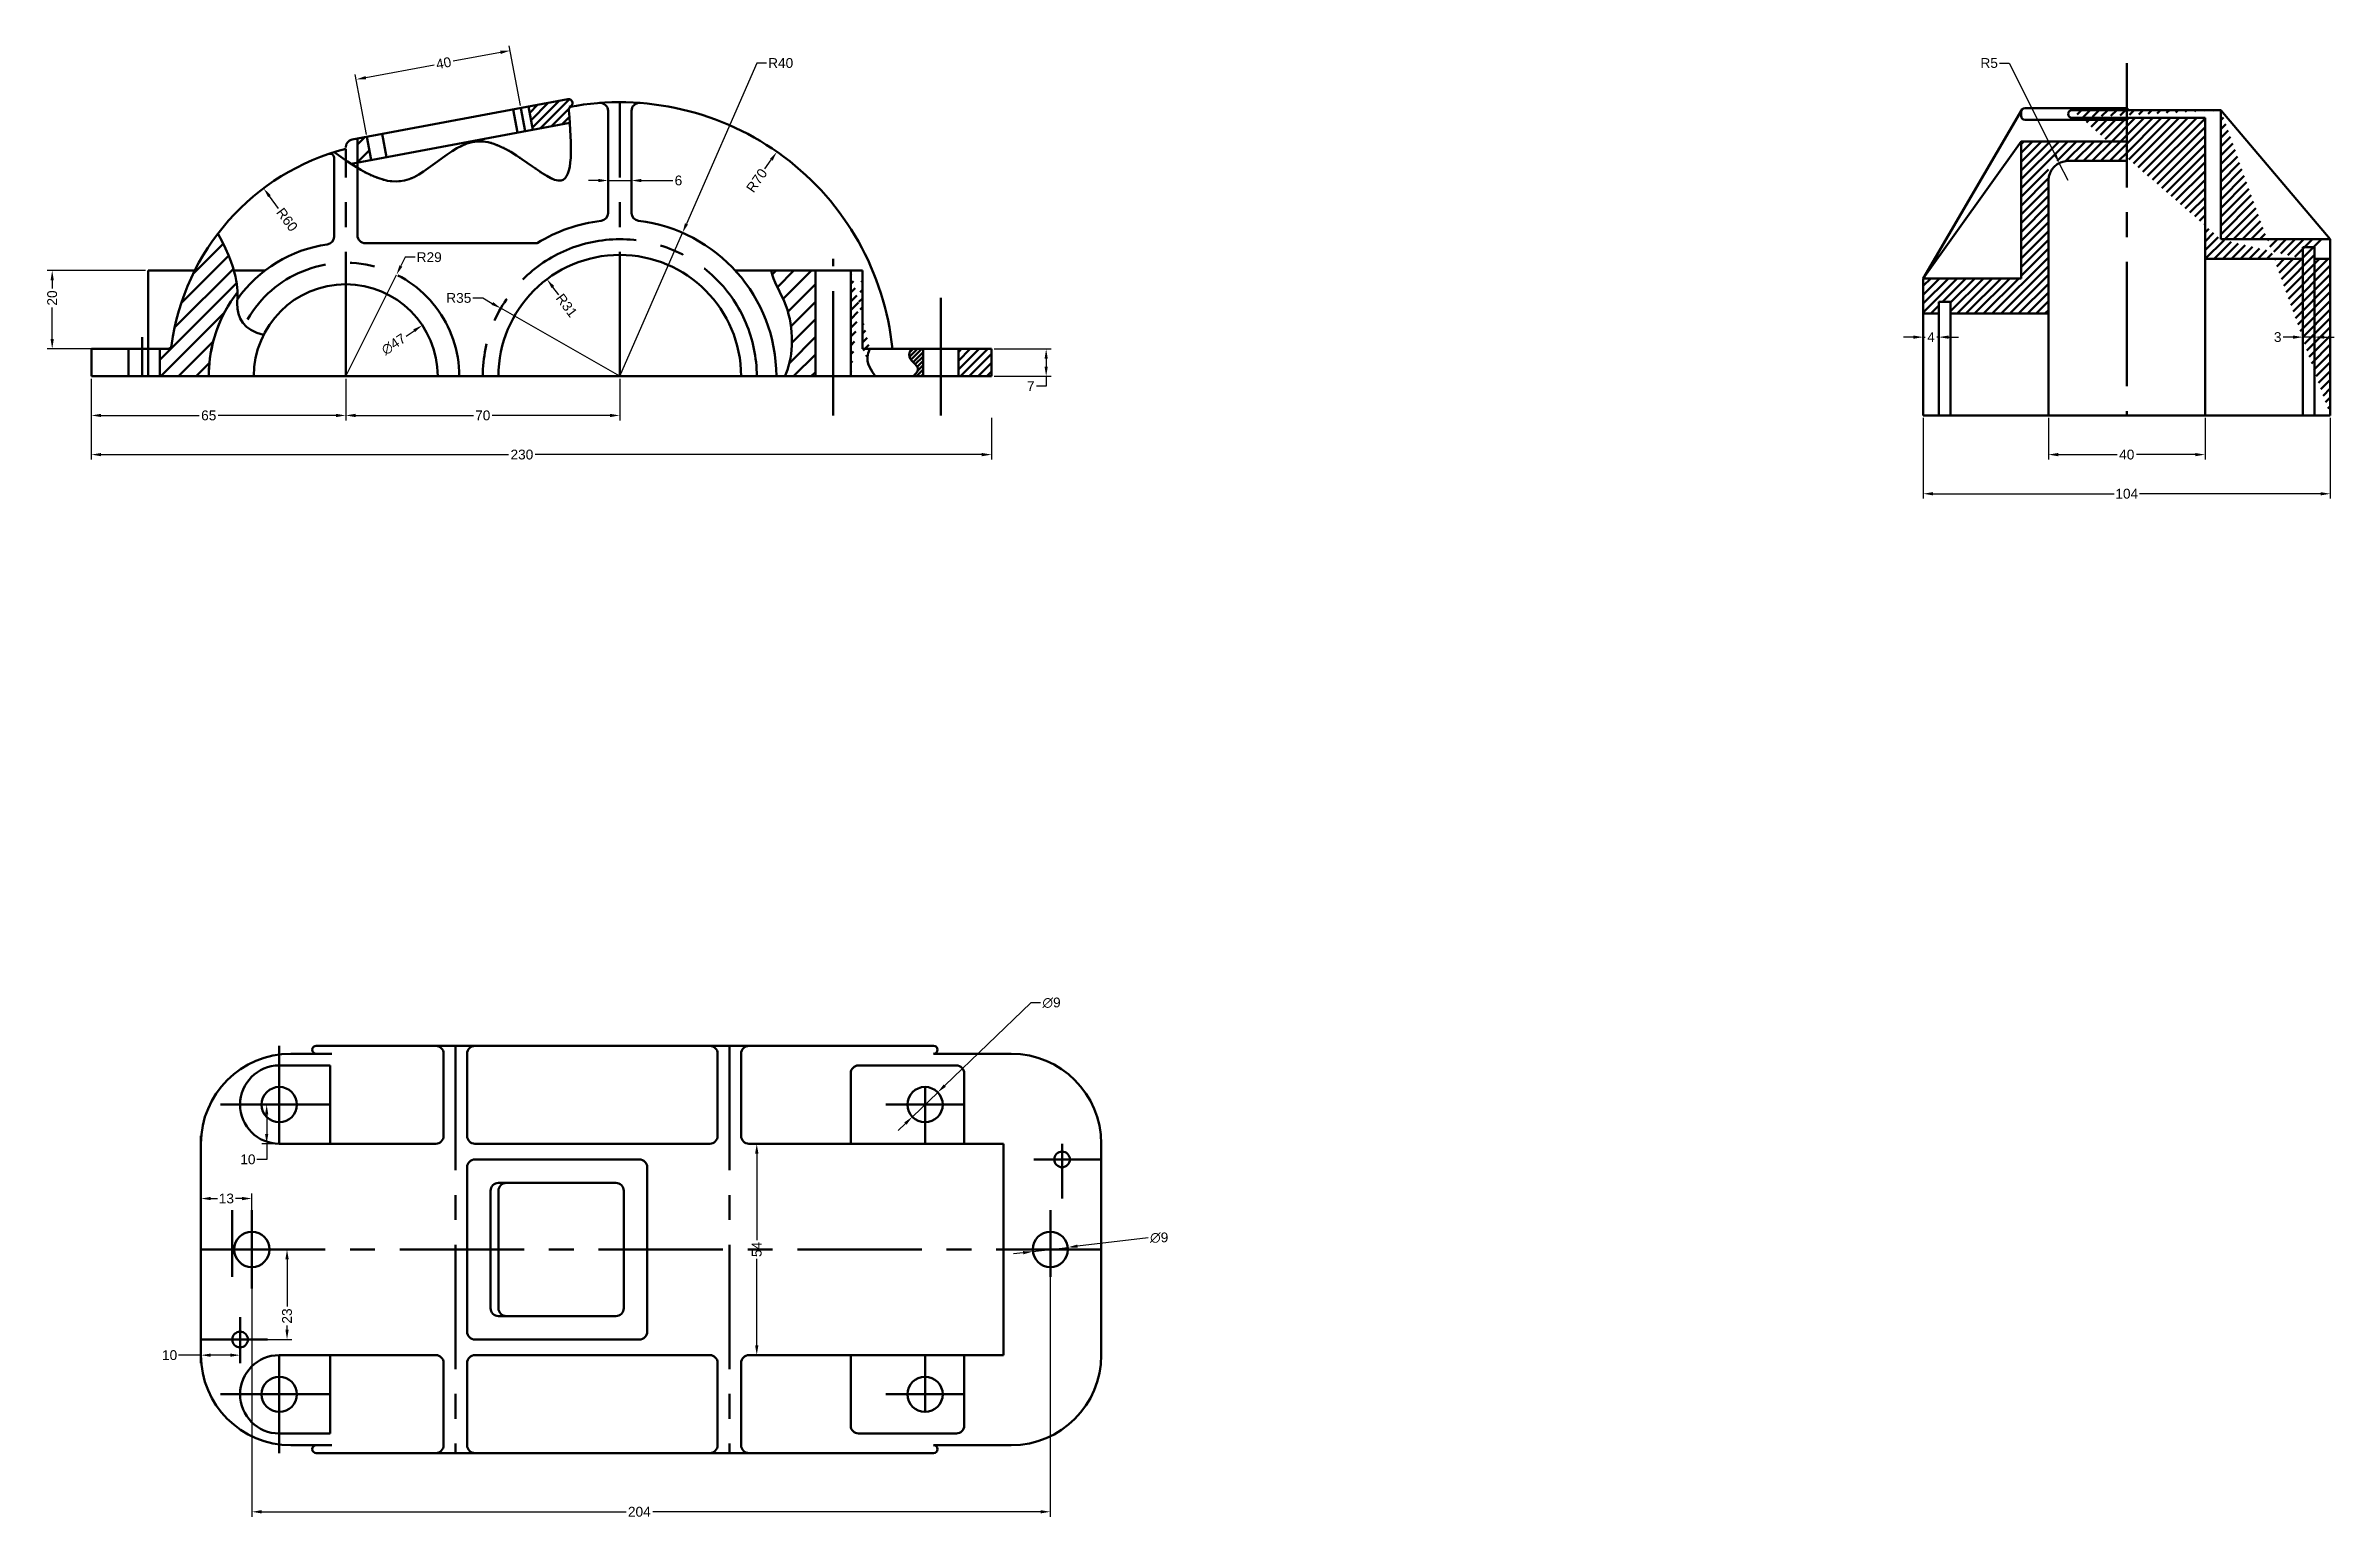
# Model space of a CAD drawing. Header units: millimetres. Extents: x 363 to 947, y 661 to 1037.
import ezdxf

# ---------------------------------------------------------------- set-up
doc = ezdxf.new("R2010")
doc.units = ezdxf.units.MM
doc.linetypes.add('CENTER', pattern=[50.8, 31.75, -6.35, 6.35, -6.35])
doc.layers.add('尺寸标线', color=3, linetype='Continuous')
doc.layers.add('点画线', color=1, linetype='CENTER', lineweight=50)
doc.layers.add('粗实线', color=7, linetype='Continuous', lineweight=50)
doc.styles.get("Standard").update_dxf_attribs({"font": 'arial.ttf'})
doc.dimstyles.new('ISO-25', dxfattribs={"dimtxt": 2.5, "dimasz": 2.5, "dimexe": 1.25, "dimexo": 0.625, "dimtad": 0, "dimtoh": 1, "dimtxsty": 'Standard', "dimcen": 2.5, "dimadec": 0, "dimazin": 0, "dimtfac": 1, "dimtmove": 0, "dimatfit": 3, "dimfxl": 1, "dimarcsym": 0})
pattern_1 = [(45, (4.433, 892.7096), (-2.245064, 2.245064), [])]
pattern_2 = [(45, (872.433, 922.7096), (-1.122532, 1.122532), [])]
pattern_3 = [(45, (744.433, 972.7096), (-1.122532, 1.122532), [])]

msp = doc.modelspace()

# ---------------------------------------------------------------- blocks, each defined once
blk = doc.blocks.new('*D1')
at = {"layer": 'Defpoints', "color": 0, "transparency": 16777216}
for p in [(402.43, 742.71), (415.43, 734.21), (402.43, 729.71)]:
    blk.add_point(p, dxfattribs=at)
at = {"layer": '尺寸标线', "color": 0, "lineweight": -2, "transparency": 16777216}
for p, q in [((402.43, 730.33), (402.43, 743.96)), ((404.93, 742.71), (406.64, 742.71)), ((412.93, 742.71), (411.23, 742.71)), ((415.43, 734.83), (415.43, 743.96))]:
    blk.add_line(p, q, dxfattribs=at)
at = {"layer": '尺寸标线', "color": 0, "transparency": 16777216}
for points in [[(404.93, 743.13), (404.93, 742.29), (402.43, 742.71)], [(412.93, 743.13), (412.93, 742.29), (415.43, 742.71)]]:
    blk.add_solid(points, dxfattribs=at)
at = {"layer": '尺寸标线', "color": 0, "transparency": 16777216, "insert": (408.93, 742.71), "char_height": 2.5, "attachment_point": 5}
blk.add_mtext('13', dxfattribs=at)
blk = doc.blocks.new('*D3')
at = {"layer": 'Defpoints', "color": 0, "transparency": 16777216}
for p in [(568.43, 756.71), (544.43, 702.71), (568.43, 702.71)]:
    blk.add_point(p, dxfattribs=at)
at = {"layer": '尺寸标线', "color": 0, "lineweight": -2, "transparency": 16777216}
for p, q in [((567.81, 756.71), (543.18, 756.71)), ((544.43, 754.21), (544.43, 732.12)), ((544.43, 705.21), (544.43, 727.3)), ((567.81, 702.71), (543.18, 702.71))]:
    blk.add_line(p, q, dxfattribs=at)
at = {"layer": '尺寸标线', "color": 0, "transparency": 16777216}
for points in [[(544.02, 754.21), (544.85, 754.21), (544.43, 756.71)], [(544.02, 705.21), (544.85, 705.21), (544.43, 702.71)]]:
    blk.add_solid(points, dxfattribs=at)
at = {"layer": '尺寸标线', "color": 0, "transparency": 16777216, "insert": (544.43, 729.71), "char_height": 2.5, "attachment_point": 5, "rotation": 90}
blk.add_mtext('54', dxfattribs=at)
blk = doc.blocks.new('*D4')
at = {"layer": 'Defpoints', "color": 0, "transparency": 16777216}
for p in [(590.67, 769.83), (584.19, 763.59)]:
    blk.add_point(p, dxfattribs=at)
at = {"layer": '尺寸标线', "color": 0, "lineweight": -2, "transparency": 16777216}
for p, q in [((614.43, 792.71), (592.48, 771.57)), ((616.93, 792.71), (614.43, 792.71)), ((584.19, 763.59), (590.67, 769.83)), ((582.39, 761.85), (580.59, 760.12))]:
    blk.add_line(p, q, dxfattribs=at)
at = {"layer": '尺寸标线', "color": 0, "transparency": 16777216}
for points in [[(592.19, 771.87), (592.76, 771.26), (590.67, 769.83)], [(582.1, 762.15), (582.68, 761.55), (584.19, 763.59)]]:
    blk.add_solid(points, dxfattribs=at)
at = {"layer": '尺寸标线', "color": 0, "transparency": 16777216, "insert": (619.74, 792.71), "char_height": 2.5, "attachment_point": 5}
blk.add_mtext('∅9', dxfattribs=at)
blk = doc.blocks.new('*D7')
at = {"layer": 'Defpoints', "color": 0, "transparency": 16777216}
for p in [(614.97, 729.17), (623.9, 730.25)]:
    blk.add_point(p, dxfattribs=at)
at = {"layer": '尺寸标线', "color": 0, "lineweight": -2, "transparency": 16777216}
for p, q in [((644.43, 732.71), (626.38, 730.54)), ((612.48, 728.88), (610, 728.58)), ((614.97, 729.17), (623.9, 730.25))]:
    blk.add_line(p, q, dxfattribs=at)
at = {"layer": '尺寸标线', "color": 0, "transparency": 16777216}
for points in [[(626.33, 730.96), (626.43, 730.13), (623.9, 730.25)], [(612.43, 729.29), (612.53, 728.46), (614.97, 729.17)]]:
    blk.add_solid(points, dxfattribs=at)
at = {"layer": '尺寸标线', "color": 0, "transparency": 16777216, "insert": (647.24, 732.71), "char_height": 2.5, "attachment_point": 5}
blk.add_mtext('∅9', dxfattribs=at)
blk = doc.blocks.new('*D10')
at = {"layer": 'Defpoints', "color": 0, "transparency": 16777216}
for p in [(415.43, 729.71), (412.43, 706.71), (424.43, 706.71)]:
    blk.add_point(p, dxfattribs=at)
at = {"layer": '尺寸标线', "color": 0, "lineweight": -2, "transparency": 16777216}
for p, q in [((416.06, 729.71), (425.68, 729.71)), ((424.43, 727.21), (424.43, 715.15)), ((424.43, 709.21), (424.43, 710.27)), ((413.06, 706.71), (425.68, 706.71))]:
    blk.add_line(p, q, dxfattribs=at)
at = {"layer": '尺寸标线', "color": 0, "transparency": 16777216}
for points in [[(424.02, 727.21), (424.85, 727.21), (424.43, 729.71)], [(424.02, 709.21), (424.85, 709.21), (424.43, 706.71)]]:
    blk.add_solid(points, dxfattribs=at)
at = {"layer": '尺寸标线', "color": 0, "transparency": 16777216, "insert": (424.43, 712.71), "char_height": 2.5, "attachment_point": 5, "rotation": 90}
blk.add_mtext('23', dxfattribs=at)
blk = doc.blocks.new('*D11')
at = {"layer": 'Defpoints', "color": 0, "transparency": 16777216}
for p in [(388.93, 979.71), (364.43, 959.71), (383.93, 959.71)]:
    blk.add_point(p, dxfattribs=at)
at = {"layer": '尺寸标线', "color": 0, "lineweight": -2, "transparency": 16777216}
for p, q in [((388.31, 979.71), (363.18, 979.71)), ((364.43, 977.21), (364.43, 975.14)), ((364.43, 962.21), (364.43, 970.28)), ((383.31, 959.71), (363.18, 959.71))]:
    blk.add_line(p, q, dxfattribs=at)
at = {"layer": '尺寸标线', "color": 0, "transparency": 16777216}
for points in [[(364.02, 977.21), (364.85, 977.21), (364.43, 979.71)], [(364.02, 962.21), (364.85, 962.21), (364.43, 959.71)]]:
    blk.add_solid(points, dxfattribs=at)
at = {"layer": '尺寸标线', "color": 0, "transparency": 16777216, "insert": (364.43, 972.71), "char_height": 2.5, "attachment_point": 5, "rotation": 90}
blk.add_mtext('20', dxfattribs=at)
blk = doc.blocks.new('*D12')
at = {"layer": 'Defpoints', "color": 0, "transparency": 16777216}
for p in [(512.43, 1002.71), (506.43, 994.41), (512.43, 994.41)]:
    blk.add_point(p, dxfattribs=at)
at = {"layer": '尺寸标线', "color": 0, "lineweight": -2, "transparency": 16777216}
for p, q in [((503.93, 1002.71), (501.43, 1002.71)), ((506.43, 995.04), (506.43, 1003.96)), ((506.43, 1002.71), (512.43, 1002.71)), ((512.43, 995.04), (512.43, 1003.96)), ((514.93, 1002.71), (522.98, 1002.71))]:
    blk.add_line(p, q, dxfattribs=at)
at = {"layer": '尺寸标线', "color": 0, "transparency": 16777216}
for points in [[(503.93, 1003.13), (503.93, 1002.29), (506.43, 1002.71)], [(514.93, 1003.13), (514.93, 1002.29), (512.43, 1002.71)]]:
    blk.add_solid(points, dxfattribs=at)
at = {"layer": '尺寸标线', "color": 0, "transparency": 16777216, "insert": (524.43, 1002.71), "char_height": 2.5, "attachment_point": 5}
blk.add_mtext('6', dxfattribs=at)
blk = doc.blocks.new('*D13')
at = {"layer": 'Defpoints', "color": 0, "transparency": 16777216}
for p in [(549.58, 1010.06), (509.43, 952.71)]:
    blk.add_point(p, dxfattribs=at)
at = {"layer": '尺寸标线', "color": 0, "lineweight": -2, "transparency": 16777216}
blk.add_line((546.5, 1005.67), (548.14, 1008.01), dxfattribs=at)
at = {"layer": '尺寸标线', "color": 0, "transparency": 16777216}
blk.add_solid([(547.8, 1008.25), (548.48, 1007.77), (549.58, 1010.06)], dxfattribs=at)
at = {"layer": '尺寸标线', "color": 0, "transparency": 16777216, "insert": (544.43, 1002.71), "char_height": 2.5, "attachment_point": 5, "rotation": 55.00798}
blk.add_mtext('R70', dxfattribs=at)
blk = doc.blocks.new('*D14')
at = {"layer": 'Defpoints', "color": 0, "transparency": 16777216}
for p in [(525.47, 989.36), (509.43, 952.71)]:
    blk.add_point(p, dxfattribs=at)
at = {"layer": '尺寸标线', "color": 0, "lineweight": -2, "transparency": 16777216}
for p, q in [((544.43, 1032.71), (526.47, 991.65)), ((546.93, 1032.71), (544.43, 1032.71)), ((509.43, 952.71), (525.47, 989.36))]:
    blk.add_line(p, q, dxfattribs=at)
at = {"layer": '尺寸标线', "color": 0, "transparency": 16777216}
blk.add_solid([(526.09, 991.81), (526.85, 991.48), (525.47, 989.36)], dxfattribs=at)
at = {"layer": '尺寸标线', "color": 0, "transparency": 16777216, "insert": (550.54, 1032.71), "char_height": 2.5, "attachment_point": 5}
blk.add_mtext('R40', dxfattribs=at)
blk = doc.blocks.new('*D15')
at = {"layer": 'Defpoints', "color": 0, "transparency": 16777216}
for p in [(490.83, 977.51), (509.43, 952.71)]:
    blk.add_point(p, dxfattribs=at)
at = {"layer": '尺寸标线', "color": 0, "lineweight": -2, "transparency": 16777216}
blk.add_line((493.83, 973.51), (492.33, 975.51), dxfattribs=at)
at = {"layer": '尺寸标线', "color": 0, "transparency": 16777216}
blk.add_solid([(492.67, 975.76), (492, 975.26), (490.83, 977.51)], dxfattribs=at)
at = {"layer": '尺寸标线', "color": 0, "transparency": 16777216, "insert": (495.86, 970.81), "char_height": 2.5, "attachment_point": 5, "rotation": 306.8699}
blk.add_mtext('R31', dxfattribs=at)
blk = doc.blocks.new('*D16')
at = {"layer": 'Defpoints', "color": 0, "transparency": 16777216}
for p in [(479.04, 970.07), (509.43, 952.71)]:
    blk.add_point(p, dxfattribs=at)
at = {"layer": '尺寸标线', "color": 0, "lineweight": -2, "transparency": 16777216}
for p, q in [((471.93, 972.71), (474.43, 972.71)), ((474.43, 972.71), (476.87, 971.31)), ((509.43, 952.71), (479.04, 970.07))]:
    blk.add_line(p, q, dxfattribs=at)
at = {"layer": '尺寸标线', "color": 0, "transparency": 16777216}
blk.add_solid([(477.08, 971.68), (476.67, 970.95), (479.04, 970.07)], dxfattribs=at)
at = {"layer": '尺寸标线', "color": 0, "transparency": 16777216, "insert": (468.31, 972.71), "char_height": 2.5, "attachment_point": 5}
blk.add_mtext('R35', dxfattribs=at)
blk = doc.blocks.new('*D17')
at = {"layer": 'Defpoints', "color": 0, "transparency": 16777216}
for p in [(452.4, 978.65), (439.43, 952.71)]:
    blk.add_point(p, dxfattribs=at)
at = {"layer": '尺寸标线', "color": 0, "lineweight": -2, "transparency": 16777216}
for p, q in [((454.64, 983.12), (453.52, 980.88)), ((457.14, 983.12), (454.64, 983.12)), ((439.43, 952.71), (452.4, 978.65))]:
    blk.add_line(p, q, dxfattribs=at)
at = {"layer": '尺寸标线', "color": 0, "transparency": 16777216}
blk.add_solid([(453.15, 981.07), (453.89, 980.7), (452.4, 978.65)], dxfattribs=at)
at = {"layer": '尺寸标线', "color": 0, "transparency": 16777216, "insert": (460.75, 983.12), "char_height": 2.5, "attachment_point": 5}
blk.add_mtext('R29', dxfattribs=at)
blk = doc.blocks.new('*D18')
at = {"layer": 'Defpoints', "color": 0, "transparency": 16777216}
for p in [(458.99, 965.75), (419.88, 939.67)]:
    blk.add_point(p, dxfattribs=at)
at = {"layer": '尺寸标线', "color": 0, "lineweight": -2, "transparency": 16777216}
blk.add_line((454.83, 962.97), (456.91, 964.36), dxfattribs=at)
at = {"layer": '尺寸标线', "color": 0, "transparency": 16777216}
blk.add_solid([(456.67, 964.7), (457.14, 964.01), (458.99, 965.75)], dxfattribs=at)
at = {"layer": '尺寸标线', "color": 0, "transparency": 16777216, "insert": (451.68, 960.88), "char_height": 2.5, "attachment_point": 5, "rotation": 33.69007}
blk.add_mtext('∅47', dxfattribs=at)
blk = doc.blocks.new('*D20')
at = {"layer": 'Defpoints', "color": 0, "transparency": 16777216}
for p in [(374.43, 952.71), (439.43, 952.71), (439.43, 942.71)]:
    blk.add_point(p, dxfattribs=at)
at = {"layer": '尺寸标线', "color": 0, "lineweight": -2, "transparency": 16777216}
for p, q in [((374.43, 952.08), (374.43, 941.46)), ((439.43, 952.08), (439.43, 941.46)), ((376.93, 942.71), (402, 942.71)), ((436.93, 942.71), (406.86, 942.71))]:
    blk.add_line(p, q, dxfattribs=at)
at = {"layer": '尺寸标线', "color": 0, "transparency": 16777216}
for points in [[(376.93, 943.13), (376.93, 942.29), (374.43, 942.71)], [(436.93, 943.13), (436.93, 942.29), (439.43, 942.71)]]:
    blk.add_solid(points, dxfattribs=at)
at = {"layer": '尺寸标线', "color": 0, "transparency": 16777216, "insert": (404.43, 942.71), "char_height": 2.5, "attachment_point": 5}
blk.add_mtext('65', dxfattribs=at)
blk = doc.blocks.new('*D21')
at = {"layer": 'Defpoints', "color": 0, "transparency": 16777216}
for p in [(481.41, 1035.89), (484.16, 1021.23), (444.84, 1013.85)]:
    blk.add_point(p, dxfattribs=at)
at = {"layer": '尺寸标线', "color": 0, "lineweight": -2, "transparency": 16777216}
for p, q in [((478.95, 1035.43), (466.85, 1033.16)), ((484.04, 1021.84), (481.18, 1037.12)), ((444.73, 1014.47), (441.86, 1029.75)), ((444.55, 1028.98), (462.01, 1032.26))]:
    blk.add_line(p, q, dxfattribs=at)
at = {"layer": '尺寸标线', "color": 0, "transparency": 16777216}
for points in [[(478.87, 1035.84), (479.03, 1035.02), (481.41, 1035.89)], [(444.47, 1029.39), (444.63, 1028.57), (442.09, 1028.52)]]:
    blk.add_solid(points, dxfattribs=at)
at = {"layer": '尺寸标线', "color": 0, "transparency": 16777216, "insert": (464.43, 1032.71), "char_height": 2.5, "attachment_point": 5, "rotation": 10.61974}
blk.add_mtext('40', dxfattribs=at)
blk = doc.blocks.new('*D23')
at = {"layer": 'Defpoints', "color": 0, "transparency": 16777216}
for p in [(604.43, 959.71), (604.43, 952.71), (618.37, 952.71)]:
    blk.add_point(p, dxfattribs=at)
at = {"layer": '尺寸标线', "color": 0, "lineweight": -2, "transparency": 16777216}
for p, q in [((605.06, 959.71), (619.62, 959.71)), ((618.37, 957.21), (618.37, 955.21)), ((605.06, 952.71), (619.62, 952.71)), ((618.37, 950.21), (615.87, 950.21)), ((618.37, 952.71), (618.37, 950.21))]:
    blk.add_line(p, q, dxfattribs=at)
at = {"layer": '尺寸标线', "color": 0, "transparency": 16777216}
for points in [[(617.95, 957.21), (618.78, 957.21), (618.37, 959.71)], [(617.95, 955.21), (618.78, 955.21), (618.37, 952.71)]]:
    blk.add_solid(points, dxfattribs=at)
at = {"layer": '尺寸标线', "color": 0, "transparency": 16777216, "insert": (614.43, 950.21), "char_height": 2.5, "attachment_point": 5}
blk.add_mtext('7', dxfattribs=at)
blk = doc.blocks.new('*D25')
at = {"layer": 'Defpoints', "color": 0, "transparency": 16777216}
for p in [(439.43, 952.71), (509.43, 952.71), (509.43, 942.71)]:
    blk.add_point(p, dxfattribs=at)
at = {"layer": '尺寸标线', "color": 0, "lineweight": -2, "transparency": 16777216}
for p, q in [((439.43, 952.08), (439.43, 941.46)), ((509.43, 952.08), (509.43, 941.46)), ((441.93, 942.71), (472.03, 942.71)), ((506.93, 942.71), (476.83, 942.71))]:
    blk.add_line(p, q, dxfattribs=at)
at = {"layer": '尺寸标线', "color": 0, "transparency": 16777216}
for points in [[(441.93, 943.13), (441.93, 942.29), (439.43, 942.71)], [(506.93, 943.13), (506.93, 942.29), (509.43, 942.71)]]:
    blk.add_solid(points, dxfattribs=at)
at = {"layer": '尺寸标线', "color": 0, "transparency": 16777216, "insert": (474.43, 942.71), "char_height": 2.5, "attachment_point": 5}
blk.add_mtext('70', dxfattribs=at)
blk = doc.blocks.new('*D28')
at = {"layer": 'Defpoints', "color": 0, "transparency": 16777216}
for p in [(374.43, 952.71), (604.43, 942.71), (604.43, 932.71)]:
    blk.add_point(p, dxfattribs=at)
at = {"layer": '尺寸标线', "color": 0, "lineweight": -2, "transparency": 16777216}
for p, q in [((374.43, 952.08), (374.43, 931.46)), ((604.43, 942.08), (604.43, 931.46)), ((376.93, 932.71), (481.03, 932.71)), ((601.93, 932.71), (487.84, 932.71))]:
    blk.add_line(p, q, dxfattribs=at)
at = {"layer": '尺寸标线', "color": 0, "transparency": 16777216}
for points in [[(376.93, 933.13), (376.93, 932.29), (374.43, 932.71)], [(601.93, 933.13), (601.93, 932.29), (604.43, 932.71)]]:
    blk.add_solid(points, dxfattribs=at)
at = {"layer": '尺寸标线', "color": 0, "transparency": 16777216, "insert": (484.43, 932.71), "char_height": 2.5, "attachment_point": 5}
blk.add_mtext('230', dxfattribs=at)
blk = doc.blocks.new('*D29')
at = {"layer": 'Defpoints', "color": 0, "transparency": 16777216}
for p in [(418.43, 1000.71), (454.43, 952.71)]:
    blk.add_point(p, dxfattribs=at)
at = {"layer": '尺寸标线', "color": 0, "lineweight": -2, "transparency": 16777216}
blk.add_line((422.27, 995.6), (419.93, 998.71), dxfattribs=at)
at = {"layer": '尺寸标线', "color": 0, "transparency": 16777216}
blk.add_solid([(420.27, 998.96), (419.6, 998.46), (418.43, 1000.71)], dxfattribs=at)
at = {"layer": '尺寸标线', "color": 0, "transparency": 16777216, "insert": (424.43, 992.71), "char_height": 2.5, "attachment_point": 5, "rotation": 306.8699}
blk.add_mtext('R60', dxfattribs=at)
blk = doc.blocks.new('*D30')
at = {"layer": 'Defpoints', "color": 0, "transparency": 16777216}
for p in [(422.43, 766.71), (419.23, 756.71), (422.43, 756.71)]:
    blk.add_point(p, dxfattribs=at)
at = {"layer": '尺寸标线', "color": 0, "lineweight": -2, "transparency": 16777216}
for p, q in [((421.81, 766.71), (417.98, 766.71)), ((419.23, 764.21), (419.23, 759.21)), ((421.81, 756.71), (417.98, 756.71)), ((419.23, 756.71), (419.23, 752.71)), ((419.23, 752.71), (416.73, 752.71))]:
    blk.add_line(p, q, dxfattribs=at)
at = {"layer": '尺寸标线', "color": 0, "transparency": 16777216}
for points in [[(418.81, 764.21), (419.64, 764.21), (419.23, 766.71)], [(418.81, 759.21), (419.64, 759.21), (419.23, 756.71)]]:
    blk.add_solid(points, dxfattribs=at)
at = {"layer": '尺寸标线', "color": 0, "transparency": 16777216, "insert": (414.43, 752.71), "char_height": 2.5, "attachment_point": 5}
blk.add_mtext('10', dxfattribs=at)
blk = doc.blocks.new('*D31')
at = {"layer": 'Defpoints', "color": 0, "transparency": 16777216}
for p in [(412.43, 708.71), (402.43, 706.71), (402.43, 702.71)]:
    blk.add_point(p, dxfattribs=at)
at = {"layer": '尺寸标线', "color": 0, "lineweight": -2, "transparency": 16777216}
for p, q in [((412.43, 708.08), (412.43, 701.46)), ((402.43, 702.71), (396.73, 702.71)), ((402.43, 706.08), (402.43, 701.46)), ((409.93, 702.71), (404.93, 702.71))]:
    blk.add_line(p, q, dxfattribs=at)
at = {"layer": '尺寸标线', "color": 0, "transparency": 16777216}
for points in [[(404.93, 703.13), (404.93, 702.29), (402.43, 702.71)], [(409.93, 703.13), (409.93, 702.29), (412.43, 702.71)]]:
    blk.add_solid(points, dxfattribs=at)
at = {"layer": '尺寸标线', "color": 0, "transparency": 16777216, "insert": (394.43, 702.71), "char_height": 2.5, "attachment_point": 5}
blk.add_mtext('10', dxfattribs=at)
blk = doc.blocks.new('*D32')
at = {"layer": 'Defpoints', "color": 0, "transparency": 16777216}
for p in [(415.43, 725.21), (619.43, 729.71), (619.43, 662.71)]:
    blk.add_point(p, dxfattribs=at)
at = {"layer": '尺寸标线', "color": 0, "lineweight": -2, "transparency": 16777216}
for p, q in [((619.43, 729.08), (619.43, 661.46)), ((415.43, 724.58), (415.43, 661.46)), ((417.93, 662.71), (511.03, 662.71)), ((616.93, 662.71), (517.84, 662.71))]:
    blk.add_line(p, q, dxfattribs=at)
at = {"layer": '尺寸标线', "color": 0, "transparency": 16777216}
for points in [[(417.93, 663.13), (417.93, 662.29), (415.43, 662.71)], [(616.93, 663.13), (616.93, 662.29), (619.43, 662.71)]]:
    blk.add_solid(points, dxfattribs=at)
at = {"layer": '尺寸标线', "color": 0, "transparency": 16777216, "insert": (514.43, 662.71), "char_height": 2.5, "attachment_point": 5}
blk.add_mtext('204', dxfattribs=at)
blk = doc.blocks.new('*D34')
at = {"layer": 'Defpoints', "color": 0, "transparency": 16777216}
for p in [(874.43, 942.71), (914.43, 942.71), (914.43, 932.71)]:
    blk.add_point(p, dxfattribs=at)
at = {"layer": '尺寸标线', "color": 0, "lineweight": -2, "transparency": 16777216}
for p, q in [((874.43, 942.08), (874.43, 931.46)), ((914.43, 942.08), (914.43, 931.46)), ((876.93, 932.71), (891.97, 932.71)), ((911.93, 932.71), (896.89, 932.71))]:
    blk.add_line(p, q, dxfattribs=at)
at = {"layer": '尺寸标线', "color": 0, "transparency": 16777216}
for points in [[(876.93, 933.13), (876.93, 932.29), (874.43, 932.71)], [(911.93, 933.13), (911.93, 932.29), (914.43, 932.71)]]:
    blk.add_solid(points, dxfattribs=at)
at = {"layer": '尺寸标线', "color": 0, "transparency": 16777216, "insert": (894.43, 932.71), "char_height": 2.5, "attachment_point": 5}
blk.add_mtext('40', dxfattribs=at)
blk = doc.blocks.new('*D36')
at = {"layer": 'Defpoints', "color": 0, "transparency": 16777216}
for p in [(842.43, 942.71), (946.43, 942.71), (946.43, 922.71)]:
    blk.add_point(p, dxfattribs=at)
at = {"layer": '尺寸标线', "color": 0, "lineweight": -2, "transparency": 16777216}
for p, q in [((842.43, 942.08), (842.43, 921.46)), ((946.43, 942.08), (946.43, 921.46)), ((844.93, 922.71), (891.17, 922.71)), ((943.93, 922.71), (897.7, 922.71))]:
    blk.add_line(p, q, dxfattribs=at)
at = {"layer": '尺寸标线', "color": 0, "transparency": 16777216}
for points in [[(844.93, 923.13), (844.93, 922.29), (842.43, 922.71)], [(943.93, 923.13), (943.93, 922.29), (946.43, 922.71)]]:
    blk.add_solid(points, dxfattribs=at)
at = {"layer": '尺寸标线', "color": 0, "transparency": 16777216, "insert": (894.43, 922.71), "char_height": 2.5, "attachment_point": 5}
blk.add_mtext('104', dxfattribs=at)
blk = doc.blocks.new('*D37')
at = {"layer": 'Defpoints', "color": 0, "transparency": 16777216}
for p in [(842.43, 977.71), (846.43, 971.71), (842.43, 962.71)]:
    blk.add_point(p, dxfattribs=at)
at = {"layer": '尺寸标线', "color": 0, "lineweight": -2, "transparency": 16777216}
for p, q in [((842.43, 977.08), (842.43, 961.46)), ((846.43, 971.08), (846.43, 961.46)), ((839.93, 962.71), (837.43, 962.71)), ((842.43, 962.71), (842.94, 962.71)), ((846.43, 962.71), (845.92, 962.71)), ((848.93, 962.71), (851.43, 962.71))]:
    blk.add_line(p, q, dxfattribs=at)
at = {"layer": '尺寸标线', "color": 0, "transparency": 16777216}
for points in [[(839.93, 963.13), (839.93, 962.29), (842.43, 962.71)], [(848.93, 963.13), (848.93, 962.29), (846.43, 962.71)]]:
    blk.add_solid(points, dxfattribs=at)
at = {"layer": '尺寸标线', "color": 0, "transparency": 16777216, "insert": (844.43, 962.71), "char_height": 2.5, "attachment_point": 5}
blk.add_mtext('4', dxfattribs=at)
blk = doc.blocks.new('*D39')
at = {"layer": 'Defpoints', "color": 0, "transparency": 16777216}
for p in [(877.2, 1007.18), (879.43, 1002.71)]:
    blk.add_point(p, dxfattribs=at)
at = {"layer": '尺寸标线', "color": 0, "lineweight": -2, "transparency": 16777216}
for p, q in [((861.93, 1032.71), (864.43, 1032.71)), ((864.43, 1032.71), (876.08, 1009.42)), ((879.43, 1002.71), (877.2, 1007.18))]:
    blk.add_line(p, q, dxfattribs=at)
at = {"layer": '尺寸标线', "color": 0, "transparency": 16777216}
blk.add_solid([(876.45, 1009.6), (875.71, 1009.23), (877.2, 1007.18)], dxfattribs=at)
at = {"layer": '尺寸标线', "color": 0, "transparency": 16777216, "insert": (859.28, 1032.71), "char_height": 2.5, "attachment_point": 5}
blk.add_mtext('R5', dxfattribs=at)
blk = doc.blocks.new('*D41')
at = {"layer": 'Defpoints', "color": 0, "transparency": 16777216}
for p in [(942.43, 962.71), (939.43, 942.71), (942.43, 942.71)]:
    blk.add_point(p, dxfattribs=at)
at = {"layer": '尺寸标线', "color": 0, "lineweight": -2, "transparency": 16777216}
for p, q in [((936.93, 962.71), (934.43, 962.71)), ((939.43, 943.33), (939.43, 963.96)), ((942.43, 962.71), (939.43, 962.71)), ((942.43, 943.33), (942.43, 963.96)), ((944.93, 962.71), (947.43, 962.71))]:
    blk.add_line(p, q, dxfattribs=at)
at = {"layer": '尺寸标线', "color": 0, "transparency": 16777216}
for points in [[(936.93, 963.13), (936.93, 962.29), (939.43, 962.71)], [(944.93, 963.13), (944.93, 962.29), (942.43, 962.71)]]:
    blk.add_solid(points, dxfattribs=at)
at = {"layer": '尺寸标线', "color": 0, "transparency": 16777216, "insert": (932.99, 962.71), "char_height": 2.5, "attachment_point": 5}
blk.add_mtext('3', dxfattribs=at)

# ---------------------------------------------------------------- dimensions: what is measured, and where the dimension line sits
at = {"layer": '尺寸标线'}
for base, p1, p2, angle, picture, middle, dimtype in [((481.408, 1035.892), (444.843, 1013.854), (484.158, 1021.225), 10.619742, '*D21', (464.433, 1032.71), 161), ((364.433, 959.71), (388.933, 979.71), (383.933, 959.71), 90, '*D11', (364.433, 972.71), 160), ((618.367, 952.71), (604.433, 959.71), (604.433, 952.71), 90, '*D23', (614.433, 950.21), 160), ((419.227, 756.71), (422.433, 766.71), (422.433, 756.71), 90, '*D30', (414.433, 752.71), 160), ((424.433, 706.71), (415.433, 729.71), (412.433, 706.71), 90, '*D10', (424.433, 712.71), 160)]:
    dim = msp.add_linear_dim(base=base, p1=p1, p2=p2, angle=angle, dimstyle='ISO-25', dxfattribs=at)
    dim.commit()
    dim.dimension.update_dxf_attribs({"geometry": picture, "text_midpoint": middle, "dimtype": dimtype})
for center, mpoint, picture, middle in [((509.433, 952.71), (525.466, 989.356), '*D14', (550.541, 1032.71)), ((879.433, 1002.71), (877.197, 1007.182), '*D39', (859.283, 1032.71)), ((509.433, 952.71), (549.575, 1010.056), '*D13', (544.433, 1002.71)), ((454.433, 952.71), (418.433, 1000.71), '*D29', (424.433, 992.71)), ((509.433, 952.71), (490.833, 977.51), '*D15', (495.855, 970.813)), ((509.433, 952.71), (479.045, 970.074), '*D16', (468.312, 972.71))]:
    dim = msp.add_radius_dim(center=center, mpoint=mpoint, dimstyle='ISO-25', dxfattribs=at)
    dim.commit()
    dim.dimension.update_dxf_attribs({"geometry": picture, "text_midpoint": middle, "dimtype": 164})
for base, p1, p2, picture, middle in [((512.433, 1002.71), (506.433, 994.411), (512.433, 994.411), '*D12', (524.433, 1002.71)), ((842.433, 962.71), (846.433, 971.71), (842.433, 977.71), '*D37', (844.433, 962.71)), ((942.433, 962.71), (939.433, 942.71), (942.433, 942.71), '*D41', (932.989, 962.71)), ((439.433, 942.71), (374.433, 952.71), (439.433, 952.71), '*D20', (404.433, 942.71)), ((604.433, 932.71), (374.433, 952.71), (604.433, 942.71), '*D28', (484.433, 932.71)), ((509.433, 942.71), (439.433, 952.71), (509.433, 952.71), '*D25', (474.433, 942.71)), ((946.433, 922.71), (842.433, 942.71), (946.433, 942.71), '*D36', (894.433, 922.71)), ((914.433, 932.71), (874.433, 942.71), (914.433, 942.71), '*D34', (894.433, 932.71)), ((619.433, 662.71), (415.433, 725.21), (619.433, 729.71), '*D32', (514.433, 662.71)), ((402.433, 702.71), (412.433, 708.71), (402.433, 706.71), '*D31', (394.433, 702.71))]:
    dim = msp.add_linear_dim(base=base, p1=p1, p2=p2, dimstyle='ISO-25', dxfattribs=at)
    dim.commit()
    dim.dimension.update_dxf_attribs({"geometry": picture, "text_midpoint": middle, "dimtype": 160})
dim = msp.add_radius_dim(center=(439.433, 952.71), mpoint=(452.402, 978.648), dimstyle='ISO-25', dxfattribs=at)
dim.commit()
dim.dimension.update_dxf_attribs({"geometry": '*D17', "text_midpoint": (460.753, 983.12)})
for p1, p2, picture, middle in [((419.88, 939.674), (458.986, 965.745), '*D18', (451.685, 960.877)), ((584.192, 763.588), (590.674, 769.831), '*D4', (619.74, 792.71)), ((614.965, 729.173), (623.901, 730.246), '*D7', (644.433, 732.71))]:
    dim = msp.add_diameter_dim_2p(p1=p1, p2=p2, dimstyle='ISO-25', dxfattribs=at)
    dim.commit()
    dim.dimension.update_dxf_attribs({"geometry": picture, "text_midpoint": middle, "dimtype": 163})
dim = msp.add_linear_dim(base=(544.433, 702.71), p1=(568.433, 756.71), p2=(568.433, 702.71), angle=90, dimstyle='ISO-25', dxfattribs=at)
dim.commit()
dim.dimension.update_dxf_attribs({"geometry": '*D3', "text_midpoint": (544.433, 729.71)})
dim = msp.add_linear_dim(base=(402.433, 742.71), p1=(415.433, 734.21), p2=(402.433, 729.71), dimstyle='ISO-25', dxfattribs=at)
dim.commit()
dim.dimension.update_dxf_attribs({"geometry": '*D1', "text_midpoint": (408.933, 742.71)})

# ---------------------------------------------------------------- hatches: boundary and pattern name
at = {"layer": '粗实线'}
h = msp.add_hatch(dxfattribs=at)
h.set_pattern_fill('ANSI31', color=256, scale=0.5)
h.set_pattern_definition(pattern_3)
edge = h.paths.add_edge_path(flags=0)
edge.add_line((496.164, 1023.476), (486.124, 1021.594))
edge.add_line((486.124, 1021.594), (487.23, 1015.697))
edge.add_line((487.23, 1015.697), (496.665, 1017.466))
edge.add_spline(control_points=[(496.665, 1017.466), (496.706, 1016.915), (496.743, 1016.37), (496.777, 1015.833)], knot_values=[79.5698094, 79.5698094, 79.5698094, 79.5698094, 80.7561898, 80.7561898, 80.7561898, 80.7561898], degree=3, periodic=0)
edge.add_spline(control_points=[(496.777, 1015.833), (496.851, 1014.667), (496.907, 1013.538), (496.937, 1012.464)], knot_values=[76.9918474, 76.9918474, 76.9918474, 76.9918474, 79.5698094, 79.5698094, 79.5698094, 79.5698094], degree=3, periodic=0)
edge.add_spline(control_points=[(496.937, 1012.464), (496.957, 1011.747), (496.966, 1011.054), (496.961, 1010.392)], knot_values=[75.2711827, 75.2711827, 75.2711827, 75.2711827, 76.9918474, 76.9918474, 76.9918474, 76.9918474], degree=3, periodic=0)
edge.add_spline(control_points=[(496.961, 1010.392), (496.956, 1009.754), (496.938, 1009.143), (496.905, 1008.565)], knot_values=[73.6142359, 73.6142359, 73.6142359, 73.6142359, 75.2711827, 75.2711827, 75.2711827, 75.2711827], degree=3, periodic=0)
edge.add_spline(control_points=[(496.905, 1008.565), (496.876, 1008.046), (496.834, 1007.554), (496.778, 1007.091)], knot_values=[72.1272156, 72.1272156, 72.1272156, 72.1272156, 73.6142359, 73.6142359, 73.6142359, 73.6142359], degree=3, periodic=0)
edge.add_spline(control_points=[(496.778, 1007.091), (496.745, 1006.811), (496.706, 1006.541), (496.662, 1006.284)], knot_values=[71.2280293, 71.2280293, 71.2280293, 71.2280293, 72.1272156, 72.1272156, 72.1272156, 72.1272156], degree=3, periodic=0)
edge.add_spline(control_points=[(496.662, 1006.284), (496.614, 1006.004), (496.56, 1005.739), (496.499, 1005.488)], knot_values=[70.2538598, 70.2538598, 70.2538598, 70.2538598, 71.2280293, 71.2280293, 71.2280293, 71.2280293], degree=3, periodic=0)
edge.add_spline(control_points=[(496.499, 1005.488), (496.462, 1005.335), (496.423, 1005.187), (496.381, 1005.045)], knot_values=[69.6609958, 69.6609958, 69.6609958, 69.6609958, 70.2538598, 70.2538598, 70.2538598, 70.2538598], degree=3, periodic=0)
edge.add_spline(control_points=[(496.381, 1005.045), (496.334, 1004.888), (496.284, 1004.738), (496.231, 1004.595)], knot_values=[69.0049169, 69.0049169, 69.0049169, 69.0049169, 69.6609958, 69.6609958, 69.6609958, 69.6609958], degree=3, periodic=0)
edge.add_spline(control_points=[(496.231, 1004.595), (496.183, 1004.466), (496.132, 1004.343), (496.079, 1004.226)], knot_values=[68.4132939, 68.4132939, 68.4132939, 68.4132939, 69.0049169, 69.0049169, 69.0049169, 69.0049169], degree=3, periodic=0)
edge.add_spline(control_points=[(496.079, 1004.226), (495.994, 1004.041), (495.903, 1003.87), (495.804, 1003.716)], knot_values=[67.4773862, 67.4773862, 67.4773862, 67.4773862, 68.4132939, 68.4132939, 68.4132939, 68.4132939], degree=3, periodic=0)
edge.add_spline(control_points=[(495.804, 1003.716), (495.769, 1003.662), (495.734, 1003.61), (495.697, 1003.56)], knot_values=[67.1502486, 67.1502486, 67.1502486, 67.1502486, 67.4773862, 67.4773862, 67.4773862, 67.4773862], degree=3, periodic=0)
edge.add_spline(control_points=[(495.596, 1003.429), (495.557, 1003.382), (495.518, 1003.338), (495.478, 1003.296)], knot_values=[66.5259343, 66.5259343, 66.5259343, 66.5259343, 66.8533949, 66.8533949, 66.8533949, 66.8533949], degree=3, periodic=0)
edge.add_spline(control_points=[(495.478, 1003.296), (495.442, 1003.257), (495.405, 1003.221), (495.367, 1003.186)], knot_values=[66.2293663, 66.2293663, 66.2293663, 66.2293663, 66.5259343, 66.5259343, 66.5259343, 66.5259343], degree=3, periodic=0)
edge.add_spline(control_points=[(495.238, 1003.076), (495.199, 1003.045), (495.158, 1003.016), (495.117, 1002.988)], knot_values=[65.6053039, 65.6053039, 65.6053039, 65.6053039, 65.9016045, 65.9016045, 65.9016045, 65.9016045], degree=3, periodic=0)
edge.add_spline(control_points=[(495.117, 1002.988), (495.072, 1002.958), (495.026, 1002.93), (494.979, 1002.904)], knot_values=[65.2819601, 65.2819601, 65.2819601, 65.2819601, 65.6053039, 65.6053039, 65.6053039, 65.6053039], degree=3, periodic=0)
edge.add_spline(control_points=[(494.845, 1002.837), (494.8, 1002.817), (494.754, 1002.799), (494.707, 1002.782)], knot_values=[64.6822049, 64.6822049, 64.6822049, 64.6822049, 64.981211, 64.981211, 64.981211, 64.981211], degree=3, periodic=0)
edge.add_spline(control_points=[(494.707, 1002.782), (494.656, 1002.764), (494.603, 1002.749), (494.55, 1002.735)], knot_values=[64.3570903, 64.3570903, 64.3570903, 64.3570903, 64.6822049, 64.6822049, 64.6822049, 64.6822049], degree=3, periodic=0)
edge.add_spline(control_points=[(494.402, 1002.704), (494.347, 1002.695), (494.29, 1002.688), (494.232, 1002.683)], knot_values=[63.7331108, 63.7331108, 63.7331108, 63.7331108, 64.0604639, 64.0604639, 64.0604639, 64.0604639], degree=3, periodic=0)
edge.add_spline(control_points=[(494.232, 1002.683), (494.18, 1002.679), (494.127, 1002.676), (494.073, 1002.675)], knot_values=[63.4370856, 63.4370856, 63.4370856, 63.4370856, 63.7331108, 63.7331108, 63.7331108, 63.7331108], degree=3, periodic=0)
edge.add_spline(control_points=[(493.891, 1002.68), (493.813, 1002.684), (493.733, 1002.692), (493.651, 1002.703)], knot_values=[62.6923855, 62.6923855, 62.6923855, 62.6923855, 63.1091498, 63.1091498, 63.1091498, 63.1091498], degree=3, periodic=0)
edge.add_spline(control_points=[(493.651, 1002.703), (493.549, 1002.717), (493.445, 1002.737), (493.339, 1002.761)], knot_values=[62.1733673, 62.1733673, 62.1733673, 62.1733673, 62.6923855, 62.6923855, 62.6923855, 62.6923855], degree=3, periodic=0)
edge.add_spline(control_points=[(493.339, 1002.761), (493.218, 1002.788), (493.094, 1002.821), (492.967, 1002.861)], knot_values=[61.5857368, 61.5857368, 61.5857368, 61.5857368, 62.1733673, 62.1733673, 62.1733673, 62.1733673], degree=3, periodic=0)
edge.add_spline(control_points=[(492.967, 1002.861), (492.825, 1002.905), (492.678, 1002.956), (492.529, 1003.015)], knot_values=[60.926082, 60.926082, 60.926082, 60.926082, 61.5857368, 61.5857368, 61.5857368, 61.5857368], degree=3, periodic=0)
edge.add_spline(control_points=[(492.529, 1003.015), (492.395, 1003.067), (492.258, 1003.125), (492.119, 1003.188)], knot_values=[60.3369862, 60.3369862, 60.3369862, 60.3369862, 60.926082, 60.926082, 60.926082, 60.926082], degree=3, periodic=0)
edge.add_spline(control_points=[(492.119, 1003.188), (491.89, 1003.291), (491.653, 1003.408), (491.41, 1003.538)], knot_values=[59.3683365, 59.3683365, 59.3683365, 59.3683365, 60.3369862, 60.3369862, 60.3369862, 60.3369862], degree=3, periodic=0)
edge.add_spline(control_points=[(491.41, 1003.538), (491.182, 1003.659), (490.949, 1003.79), (490.71, 1003.931)], knot_values=[58.4638753, 58.4638753, 58.4638753, 58.4638753, 59.3683365, 59.3683365, 59.3683365, 59.3683365], degree=3, periodic=0)
edge.add_spline(control_points=[(490.71, 1003.931), (489.72, 1004.513), (488.635, 1005.254), (487.484, 1006.059)], knot_values=[54.7204032, 54.7204032, 54.7204032, 54.7204032, 58.4638753, 58.4638753, 58.4638753, 58.4638753], degree=3, periodic=0)
edge.add_spline(control_points=[(487.484, 1006.059), (486.706, 1006.603), (485.898, 1007.176), (485.069, 1007.748)], knot_values=[52.1888057, 52.1888057, 52.1888057, 52.1888057, 54.7204032, 54.7204032, 54.7204032, 54.7204032], degree=3, periodic=0)
edge.add_spline(control_points=[(485.069, 1007.748), (484.26, 1008.306), (483.432, 1008.863), (482.593, 1009.393)], knot_values=[49.7189413, 49.7189413, 49.7189413, 49.7189413, 52.1888057, 52.1888057, 52.1888057, 52.1888057], degree=3, periodic=0)
edge.add_spline(control_points=[(482.593, 1009.393), (481.814, 1009.884), (481.026, 1010.351), (480.235, 1010.771)], knot_values=[47.4270759, 47.4270759, 47.4270759, 47.4270759, 49.7189413, 49.7189413, 49.7189413, 49.7189413], degree=3, periodic=0)
edge.add_spline(control_points=[(480.235, 1010.771), (479.733, 1011.038), (479.23, 1011.287), (478.728, 1011.511)], knot_values=[45.9718038, 45.9718038, 45.9718038, 45.9718038, 47.4270759, 47.4270759, 47.4270759, 47.4270759], degree=3, periodic=0)
edge.add_spline(control_points=[(478.728, 1011.511), (478.409, 1011.653), (478.09, 1011.786), (477.772, 1011.907)], knot_values=[45.0464242, 45.0464242, 45.0464242, 45.0464242, 45.9718038, 45.9718038, 45.9718038, 45.9718038], degree=3, periodic=0)
edge.add_spline(control_points=[(477.772, 1011.907), (477.446, 1012.032), (477.121, 1012.144), (476.797, 1012.243)], knot_values=[44.0980348, 44.0980348, 44.0980348, 44.0980348, 45.0464242, 45.0464242, 45.0464242, 45.0464242], degree=3, periodic=0)
edge.add_spline(control_points=[(476.797, 1012.243), (476.594, 1012.305), (476.392, 1012.362), (476.191, 1012.413)], knot_values=[43.5053058, 43.5053058, 43.5053058, 43.5053058, 44.0980348, 44.0980348, 44.0980348, 44.0980348], degree=3, periodic=0)
edge.add_spline(control_points=[(476.191, 1012.413), (475.968, 1012.47), (475.746, 1012.52), (475.525, 1012.562)], knot_values=[42.8488113, 42.8488113, 42.8488113, 42.8488113, 43.5053058, 43.5053058, 43.5053058, 43.5053058], degree=3, periodic=0)
edge.add_spline(control_points=[(475.525, 1012.562), (475.325, 1012.6), (475.127, 1012.632), (474.93, 1012.658)], knot_values=[42.2581319, 42.2581319, 42.2581319, 42.2581319, 42.8488113, 42.8488113, 42.8488113, 42.8488113], degree=3, periodic=0)
edge.add_spline(control_points=[(474.93, 1012.658), (474.764, 1012.68), (474.547, 1012.702), (474.332, 1012.717), (474.282, 1012.72)], knot_values=[41.6087841, 41.6087841, 41.6087841, 41.6087841, 42.1061128, 42.2581319, 42.2581319, 42.2581319, 42.2581319], degree=3, periodic=0)
edge.add_spline(control_points=[(474.282, 1012.72), (474.085, 1012.731), (473.888, 1012.736), (473.692, 1012.734)], knot_values=[41.0115649, 41.0115649, 41.0115649, 41.0115649, 41.6087841, 41.6087841, 41.6087841, 41.6087841], degree=3, periodic=0)
edge.add_spline(control_points=[(473.692, 1012.734), (473.481, 1012.732), (473.271, 1012.723), (473.062, 1012.707)], knot_values=[40.3661646, 40.3661646, 40.3661646, 40.3661646, 41.0115649, 41.0115649, 41.0115649, 41.0115649], degree=3, periodic=0)
edge.add_spline(control_points=[(473.062, 1012.707), (472.866, 1012.691), (472.672, 1012.67), (472.478, 1012.642)], knot_values=[39.7630265, 39.7630265, 39.7630265, 39.7630265, 40.3661646, 40.3661646, 40.3661646, 40.3661646], degree=3, periodic=0)
edge.add_spline(control_points=[(472.478, 1012.642), (472.272, 1012.613), (472.067, 1012.578), (471.863, 1012.536)], knot_values=[39.1210636, 39.1210636, 39.1210636, 39.1210636, 39.7630265, 39.7630265, 39.7630265, 39.7630265], degree=3, periodic=0)
edge.add_spline(control_points=[(471.863, 1012.536), (471.67, 1012.496), (471.477, 1012.45), (471.286, 1012.4)], knot_values=[38.5129817, 38.5129817, 38.5129817, 38.5129817, 39.1210636, 39.1210636, 39.1210636, 39.1210636], degree=3, periodic=0)
edge.add_spline(control_points=[(471.286, 1012.4), (471.085, 1012.347), (470.886, 1012.288), (470.687, 1012.224)], knot_values=[37.8766495, 37.8766495, 37.8766495, 37.8766495, 38.5129817, 38.5129817, 38.5129817, 38.5129817], degree=3, periodic=0)
edge.add_spline(control_points=[(470.687, 1012.224), (470.404, 1012.133), (470.123, 1012.031), (469.844, 1011.919)], knot_values=[36.9716088, 36.9716088, 36.9716088, 36.9716088, 37.8766495, 37.8766495, 37.8766495, 37.8766495], degree=3, periodic=0)
edge.add_spline(control_points=[(469.844, 1011.919), (469.548, 1011.801), (469.255, 1011.672), (468.963, 1011.533)], knot_values=[36.0144689, 36.0144689, 36.0144689, 36.0144689, 36.9716088, 36.9716088, 36.9716088, 36.9716088], degree=3, periodic=0)
edge.add_spline(control_points=[(468.963, 1011.533), (468.596, 1011.359), (468.232, 1011.17), (467.869, 1010.968)], knot_values=[34.8114383, 34.8114383, 34.8114383, 34.8114383, 36.0144689, 36.0144689, 36.0144689, 36.0144689], degree=3, periodic=0)
edge.add_spline(control_points=[(467.869, 1010.968), (467.488, 1010.756), (467.11, 1010.53), (466.733, 1010.294)], knot_values=[33.5450461, 33.5450461, 33.5450461, 33.5450461, 34.8114383, 34.8114383, 34.8114383, 34.8114383], degree=3, periodic=0)
edge.add_spline(control_points=[(466.733, 1010.294), (466.127, 1009.913), (465.525, 1009.504), (464.928, 1009.08)], knot_values=[31.5035144, 31.5035144, 31.5035144, 31.5035144, 33.5450461, 33.5450461, 33.5450461, 33.5450461], degree=3, periodic=0)
edge.add_spline(control_points=[(464.928, 1009.08), (464.059, 1008.464), (463.199, 1007.816), (462.342, 1007.177)], knot_values=[28.5307197, 28.5307197, 28.5307197, 28.5307197, 31.5035144, 31.5035144, 31.5035144, 31.5035144], degree=3, periodic=0)
edge.add_spline(control_points=[(462.342, 1007.177), (460.903, 1006.104), (459.475, 1005.056), (458.037, 1004.224)], knot_values=[23.5346968, 23.5346968, 23.5346968, 23.5346968, 28.5307197, 28.5307197, 28.5307197, 28.5307197], degree=3, periodic=0)
edge.add_spline(control_points=[(458.037, 1004.224), (457.687, 1004.021), (457.335, 1003.831), (456.983, 1003.657)], knot_values=[22.3162676, 22.3162676, 22.3162676, 22.3162676, 23.5346968, 23.5346968, 23.5346968, 23.5346968], degree=3, periodic=0)
edge.add_spline(control_points=[(456.983, 1003.657), (456.672, 1003.503), (456.36, 1003.361), (456.047, 1003.233)], knot_values=[21.2399069, 21.2399069, 21.2399069, 21.2399069, 22.3162676, 22.3162676, 22.3162676, 22.3162676], degree=3, periodic=0)
edge.add_spline(control_points=[(456.047, 1003.233), (455.815, 1003.138), (455.583, 1003.051), (455.35, 1002.973)], knot_values=[20.4430395, 20.4430395, 20.4430395, 20.4430395, 21.2399069, 21.2399069, 21.2399069, 21.2399069], degree=3, periodic=0)
edge.add_spline(control_points=[(455.35, 1002.973), (455.175, 1002.913), (455, 1002.859), (454.824, 1002.81)], knot_values=[19.8437995, 19.8437995, 19.8437995, 19.8437995, 20.4430395, 20.4430395, 20.4430395, 20.4430395], degree=3, periodic=0)
edge.add_spline(control_points=[(454.824, 1002.81), (454.694, 1002.774), (454.504, 1002.725), (454.314, 1002.682), (454.254, 1002.669)], knot_values=[19.1974408, 19.1974408, 19.1974408, 19.1974408, 19.6411169, 19.8437995, 19.8437995, 19.8437995, 19.8437995], degree=3, periodic=0)
edge.add_spline(control_points=[(454.254, 1002.669), (454.079, 1002.632), (453.903, 1002.6), (453.727, 1002.573)], knot_values=[18.6032512, 18.6032512, 18.6032512, 18.6032512, 19.1974408, 19.1974408, 19.1974408, 19.1974408], degree=3, periodic=0)
edge.add_spline(control_points=[(453.727, 1002.573), (453.534, 1002.543), (453.34, 1002.519), (453.145, 1002.501)], knot_values=[17.9500228, 17.9500228, 17.9500228, 17.9500228, 18.6032512, 18.6032512, 18.6032512, 18.6032512], degree=3, periodic=0)
edge.add_spline(control_points=[(453.145, 1002.501), (452.968, 1002.485), (452.791, 1002.474), (452.613, 1002.467)], knot_values=[17.354504, 17.354504, 17.354504, 17.354504, 17.9500228, 17.9500228, 17.9500228, 17.9500228], degree=3, periodic=0)
edge.add_spline(control_points=[(452.613, 1002.467), (452.418, 1002.46), (452.223, 1002.458), (452.027, 1002.462)], knot_values=[16.7027499, 16.7027499, 16.7027499, 16.7027499, 17.354504, 17.354504, 17.354504, 17.354504], degree=3, periodic=0)
edge.add_spline(control_points=[(452.027, 1002.462), (451.76, 1002.468), (451.492, 1002.483), (451.224, 1002.509)], knot_values=[15.8128951, 15.8128951, 15.8128951, 15.8128951, 16.7027499, 16.7027499, 16.7027499, 16.7027499], degree=3, periodic=0)
edge.add_spline(control_points=[(451.224, 1002.509), (450.928, 1002.536), (450.631, 1002.576), (450.333, 1002.626)], knot_values=[14.8324183, 14.8324183, 14.8324183, 14.8324183, 15.8128951, 15.8128951, 15.8128951, 15.8128951], degree=3, periodic=0)
edge.add_spline(control_points=[(450.333, 1002.626), (449.974, 1002.687), (449.614, 1002.764), (449.253, 1002.856)], knot_values=[13.6503368, 13.6503368, 13.6503368, 13.6503368, 14.8324183, 14.8324183, 14.8324183, 14.8324183], degree=3, periodic=0)
edge.add_spline(control_points=[(449.253, 1002.856), (448.852, 1002.957), (448.45, 1003.076), (448.047, 1003.212)], knot_values=[12.3402125, 12.3402125, 12.3402125, 12.3402125, 13.6503368, 13.6503368, 13.6503368, 13.6503368], degree=3, periodic=0)
edge.add_spline(control_points=[(448.047, 1003.212), (447.682, 1003.335), (447.315, 1003.472), (446.948, 1003.621)], knot_values=[11.1521824, 11.1521824, 11.1521824, 11.1521824, 12.3402125, 12.3402125, 12.3402125, 12.3402125], degree=3, periodic=0)
edge.add_spline(control_points=[(446.948, 1003.621), (446.386, 1003.848), (445.822, 1004.104), (445.257, 1004.383)], knot_values=[9.3366649, 9.3366649, 9.3366649, 9.3366649, 11.1521824, 11.1521824, 11.1521824, 11.1521824], degree=3, periodic=0)
edge.add_spline(control_points=[(445.257, 1004.383), (444.655, 1004.68), (444.051, 1005.004), (443.445, 1005.349)], knot_values=[7.4050164, 7.4050164, 7.4050164, 7.4050164, 9.3366649, 9.3366649, 9.3366649, 9.3366649], degree=3, periodic=0)
edge.add_spline(control_points=[(443.445, 1005.349), (443.108, 1005.541), (442.771, 1005.74), (442.433, 1005.944)], knot_values=[6.3301627, 6.3301627, 6.3301627, 6.3301627, 7.4050164, 7.4050164, 7.4050164, 7.4050164], degree=3, periodic=0)
edge.add_line((442.433, 1005.944), (442.433, 988.71))
edge.add_arc((444.433, 988.71), 2, 180, 270)
edge.add_line((444.433, 986.71), (488.362, 986.71))
edge.add_arc((509.433, 952.71), 40, 96.837141, 121.788331, ccw=False)
edge.add_arc((504.433, 994.411), 2, 276.837141, 360)
edge.add_line((506.433, 994.411), (506.433, 1020.526))
edge.add_arc((504.433, 1020.526), 2, 360, 454.21673)
edge.add_arc((509.433, 952.71), 70, 94.21673, 100.619742)
edge.add_arc((496.348, 1022.493), 1, 280.619742, 460.619742)
edge = h.paths.add_edge_path(flags=17)
edge.add_arc((504.433, 1020.526), 2, 0, 94.21673)
edge.add_arc((509.433, 952.71), 70, 94.21673, 100.619742)
edge.add_arc((496.348, 1022.493), 1, 280.619742, 460.619742)
edge.add_line((496.164, 1023.476), (486.124, 1021.594))
edge.add_line((486.124, 1021.594), (487.23, 1015.697))
edge.add_line((487.23, 1015.697), (496.665, 1017.466))
edge.add_spline(control_points=[(496.665, 1017.466), (496.655, 1017.608), (496.644, 1017.75), (496.634, 1017.893)], knot_values=[80.7561898, 80.7561898, 80.7561898, 80.7561898, 81.0622984, 81.0622984, 81.0622984, 81.0622984], degree=3, periodic=0)
edge.add_spline(control_points=[(496.634, 1017.893), (496.617, 1018.116), (496.6, 1018.341), (496.582, 1018.565)], knot_values=[81.0622984, 81.0622984, 81.0622984, 81.0622984, 81.5401636, 81.5401636, 81.5401636, 81.5401636], degree=3, periodic=0)
edge.add_spline(control_points=[(496.582, 1018.565), (496.576, 1018.643), (496.57, 1018.721), (496.563, 1018.799)], knot_values=[81.5401636, 81.5401636, 81.5401636, 81.5401636, 81.705491, 81.705491, 81.705491, 81.705491], degree=3, periodic=0)
edge.add_spline(control_points=[(496.338, 1021.495), (496.417, 1020.589), (496.493, 1019.688), (496.563, 1018.799)], knot_values=[81.705491, 81.705491, 81.705491, 81.705491, 83.5898462, 83.5898462, 83.5898462, 83.5898462], degree=3, periodic=0)
edge.add_spline(control_points=[(496.563, 1018.799), (496.57, 1018.721), (496.576, 1018.643), (496.582, 1018.565)], knot_values=[81.5401636, 81.5401636, 81.5401636, 81.5401636, 81.705491, 81.705491, 81.705491, 81.705491], degree=3, periodic=0)
edge.add_spline(control_points=[(496.582, 1018.565), (496.6, 1018.341), (496.617, 1018.116), (496.634, 1017.893)], knot_values=[81.0622984, 81.0622984, 81.0622984, 81.0622984, 81.5401636, 81.5401636, 81.5401636, 81.5401636], degree=3, periodic=0)
edge.add_spline(control_points=[(496.634, 1017.893), (496.644, 1017.75), (496.655, 1017.608), (496.665, 1017.466)], knot_values=[80.7561898, 80.7561898, 80.7561898, 80.7561898, 81.0622984, 81.0622984, 81.0622984, 81.0622984], degree=3, periodic=0)
edge.add_spline(control_points=[(496.665, 1017.466), (496.672, 1017.374), (496.679, 1017.282), (496.685, 1017.19)], knot_values=[80.5577332, 80.5577332, 80.5577332, 80.5577332, 80.7561898, 80.7561898, 80.7561898, 80.7561898], degree=3, periodic=0)
edge.add_spline(control_points=[(496.685, 1017.19), (496.718, 1016.733), (496.749, 1016.28), (496.777, 1015.833)], knot_values=[79.5698094, 79.5698094, 79.5698094, 79.5698094, 80.5577332, 80.5577332, 80.5577332, 80.5577332], degree=3, periodic=0)
edge.add_spline(control_points=[(496.782, 1015.76), (496.853, 1014.619), (496.907, 1013.515), (496.937, 1012.464)], knot_values=[76.9918497, 76.9918497, 76.9918497, 76.9918497, 79.5155578, 79.5155578, 79.5155578, 79.5155578], degree=3, periodic=0)
edge.add_spline(control_points=[(496.937, 1012.464), (496.949, 1012.026), (496.957, 1011.597), (496.961, 1011.179)], knot_values=[75.9410847, 75.9410847, 75.9410847, 75.9410847, 76.9918474, 76.9918474, 76.9918474, 76.9918474], degree=3, periodic=0)
edge.add_spline(control_points=[(496.961, 1011.179), (496.963, 1010.912), (496.963, 1010.65), (496.961, 1010.392)], knot_values=[75.2711827, 75.2711827, 75.2711827, 75.2711827, 75.9410847, 75.9410847, 75.9410847, 75.9410847], degree=3, periodic=0)
edge.add_spline(control_points=[(496.959, 1010.176), (496.952, 1009.616), (496.934, 1009.078), (496.905, 1008.565)], knot_values=[73.6142354, 73.6142354, 73.6142354, 73.6142354, 75.0834902, 75.0834902, 75.0834902, 75.0834902], degree=3, periodic=0)
edge.add_spline(control_points=[(496.905, 1008.565), (496.88, 1008.123), (496.846, 1007.699), (496.802, 1007.297)], knot_values=[72.3457847, 72.3457847, 72.3457847, 72.3457847, 73.6142354, 73.6142354, 73.6142354, 73.6142354], degree=3, periodic=0)
edge.add_spline(control_points=[(496.802, 1007.297), (496.794, 1007.227), (496.786, 1007.159), (496.778, 1007.091)], knot_values=[72.1272156, 72.1272156, 72.1272156, 72.1272156, 72.3457847, 72.3457847, 72.3457847, 72.3457847], degree=3, periodic=0)
edge.add_spline(control_points=[(496.778, 1007.091), (496.764, 1006.975), (496.75, 1006.861), (496.734, 1006.75)], knot_values=[71.7561669, 71.7561669, 71.7561669, 71.7561669, 72.1272156, 72.1272156, 72.1272156, 72.1272156], degree=3, periodic=0)
edge.add_spline(control_points=[(496.734, 1006.75), (496.712, 1006.59), (496.688, 1006.435), (496.662, 1006.284)], knot_values=[71.2280292, 71.2280292, 71.2280292, 71.2280292, 71.7561669, 71.7561669, 71.7561669, 71.7561669], degree=3, periodic=0)
edge.add_spline(control_points=[(496.662, 1006.284), (496.617, 1006.019), (496.566, 1005.766), (496.509, 1005.527)], knot_values=[70.3041597, 70.3041597, 70.3041597, 70.3041597, 71.2280292, 71.2280292, 71.2280292, 71.2280292], degree=3, periodic=0)
edge.add_spline(control_points=[(496.499, 1005.488), (496.478, 1005.401), (496.456, 1005.315), (496.434, 1005.232)], knot_values=[69.9166206, 69.9166206, 69.9166206, 69.9166206, 70.2538598, 70.2538598, 70.2538598, 70.2538598], degree=3, periodic=0)
edge.add_spline(control_points=[(496.434, 1005.232), (496.416, 1005.169), (496.399, 1005.107), (496.381, 1005.045)], knot_values=[69.6609958, 69.6609958, 69.6609958, 69.6609958, 69.9166206, 69.9166206, 69.9166206, 69.9166206], degree=3, periodic=0)
edge.add_spline(control_points=[(496.368, 1005.004), (496.325, 1004.862), (496.279, 1004.726), (496.231, 1004.595)], knot_values=[69.0049169, 69.0049169, 69.0049169, 69.0049169, 69.602822, 69.602822, 69.602822, 69.602822], degree=3, periodic=0)
edge.add_spline(control_points=[(496.231, 1004.595), (496.201, 1004.516), (496.171, 1004.438), (496.139, 1004.363)], knot_values=[68.6393515, 68.6393515, 68.6393515, 68.6393515, 69.0049169, 69.0049169, 69.0049169, 69.0049169], degree=3, periodic=0)
edge.add_spline(control_points=[(496.079, 1004.226), (496.065, 1004.195), (496.05, 1004.164), (496.036, 1004.134)], knot_values=[68.2556224, 68.2556224, 68.2556224, 68.2556224, 68.4132939, 68.4132939, 68.4132939, 68.4132939], degree=3, periodic=0)
edge.add_spline(control_points=[(496.036, 1004.134), (495.99, 1004.04), (495.943, 1003.95), (495.894, 1003.864)], knot_values=[67.7671724, 67.7671724, 67.7671724, 67.7671724, 68.2556224, 68.2556224, 68.2556224, 68.2556224], degree=3, periodic=0)
edge.add_spline(control_points=[(495.894, 1003.864), (495.864, 1003.813), (495.834, 1003.764), (495.804, 1003.716)], knot_values=[67.4773862, 67.4773862, 67.4773862, 67.4773862, 67.7671724, 67.7671724, 67.7671724, 67.7671724], degree=3, periodic=0)
edge.add_spline(control_points=[(495.796, 1003.703), (495.764, 1003.654), (495.731, 1003.606), (495.697, 1003.56)], knot_values=[67.1502486, 67.1502486, 67.1502486, 67.1502486, 67.4516587, 67.4516587, 67.4516587, 67.4516587], degree=3, periodic=0)
edge.add_spline(control_points=[(495.581, 1003.412), (495.548, 1003.372), (495.513, 1003.333), (495.478, 1003.296)], knot_values=[66.5259343, 66.5259343, 66.5259343, 66.5259343, 66.8131417, 66.8131417, 66.8131417, 66.8131417], degree=3, periodic=0)
edge.add_spline(control_points=[(495.478, 1003.296), (495.454, 1003.27), (495.43, 1003.246), (495.406, 1003.222)], knot_values=[66.330854, 66.330854, 66.330854, 66.330854, 66.5259343, 66.5259343, 66.5259343, 66.5259343], degree=3, periodic=0)
edge.add_spline(control_points=[(495.346, 1003.167), (495.311, 1003.135), (495.275, 1003.105), (495.238, 1003.076)], knot_values=[65.9016045, 65.9016045, 65.9016045, 65.9016045, 66.1745986, 66.1745986, 66.1745986, 66.1745986], degree=3, periodic=0)
edge.add_spline(control_points=[(495.088, 1002.969), (495.052, 1002.946), (495.016, 1002.924), (494.979, 1002.904)], knot_values=[65.2819601, 65.2819601, 65.2819601, 65.2819601, 65.5372103, 65.5372103, 65.5372103, 65.5372103], degree=3, periodic=0)
edge.add_spline(control_points=[(494.979, 1002.904), (494.946, 1002.886), (494.912, 1002.869), (494.878, 1002.853)], knot_values=[65.0547163, 65.0547163, 65.0547163, 65.0547163, 65.2819601, 65.2819601, 65.2819601, 65.2819601], degree=3, periodic=0)
edge.add_spline(control_points=[(494.707, 1002.782), (494.666, 1002.768), (494.624, 1002.755), (494.582, 1002.744)], knot_values=[64.4221695, 64.4221695, 64.4221695, 64.4221695, 64.6822049, 64.6822049, 64.6822049, 64.6822049], degree=3, periodic=0)
edge.add_spline(control_points=[(494.506, 1002.725), (494.482, 1002.719), (494.447, 1002.712), (494.412, 1002.706), (494.402, 1002.704)], knot_values=[64.0604631, 64.0604631, 64.0604631, 64.0604631, 64.2058136, 64.2668336, 64.2668336, 64.2668336, 64.2668336], degree=3, periodic=0)
edge.add_spline(control_points=[(494.402, 1002.704), (494.355, 1002.696), (494.308, 1002.69), (494.26, 1002.685)], knot_values=[63.7847315, 63.7847315, 63.7847315, 63.7847315, 64.0604631, 64.0604631, 64.0604631, 64.0604631], degree=3, periodic=0)
edge.add_spline(control_points=[(494.177, 1002.679), (494.143, 1002.677), (494.108, 1002.676), (494.073, 1002.675)], knot_values=[63.4370856, 63.4370856, 63.4370856, 63.4370856, 63.6285599, 63.6285599, 63.6285599, 63.6285599], degree=3, periodic=0)
edge.add_spline(control_points=[(493.913, 1002.679), (493.905, 1002.679), (493.898, 1002.679), (493.891, 1002.68)], knot_values=[63.1091498, 63.1091498, 63.1091498, 63.1091498, 63.1465121, 63.1465121, 63.1465121, 63.1465121], degree=3, periodic=0)
edge.add_spline(control_points=[(493.807, 1002.686), (493.755, 1002.69), (493.704, 1002.696), (493.651, 1002.703)], knot_values=[62.6923855, 62.6923855, 62.6923855, 62.6923855, 62.9599381, 62.9599381, 62.9599381, 62.9599381], degree=3, periodic=0)
edge.add_spline(control_points=[(493.651, 1002.703), (493.562, 1002.716), (493.471, 1002.732), (493.378, 1002.752)], knot_values=[62.2374562, 62.2374562, 62.2374562, 62.2374562, 62.6923855, 62.6923855, 62.6923855, 62.6923855], degree=3, periodic=0)
edge.add_spline(control_points=[(493.339, 1002.761), (493.295, 1002.771), (493.25, 1002.781), (493.206, 1002.793)], knot_values=[61.9596748, 61.9596748, 61.9596748, 61.9596748, 62.1733673, 62.1733673, 62.1733673, 62.1733673], degree=3, periodic=0)
edge.add_spline(control_points=[(493.206, 1002.793), (493.127, 1002.813), (493.048, 1002.836), (492.967, 1002.861)], knot_values=[61.5857368, 61.5857368, 61.5857368, 61.5857368, 61.9596748, 61.9596748, 61.9596748, 61.9596748], degree=3, periodic=0)
edge.add_spline(control_points=[(492.967, 1002.861), (492.84, 1002.9), (492.71, 1002.945), (492.577, 1002.996)], knot_values=[60.9974359, 60.9974359, 60.9974359, 60.9974359, 61.5857368, 61.5857368, 61.5857368, 61.5857368], degree=3, periodic=0)
edge.add_spline(control_points=[(492.529, 1003.015), (492.473, 1003.037), (492.418, 1003.059), (492.361, 1003.083)], knot_values=[60.6825149, 60.6825149, 60.6825149, 60.6825149, 60.926082, 60.926082, 60.926082, 60.926082], degree=3, periodic=0)
edge.add_spline(control_points=[(492.361, 1003.083), (492.281, 1003.116), (492.201, 1003.151), (492.119, 1003.188)], knot_values=[60.3369862, 60.3369862, 60.3369862, 60.3369862, 60.6825149, 60.6825149, 60.6825149, 60.6825149], degree=3, periodic=0)
edge.add_spline(control_points=[(492.094, 1003.199), (491.873, 1003.3), (491.644, 1003.413), (491.41, 1003.538)], knot_values=[59.3683365, 59.3683365, 59.3683365, 59.3683365, 60.302061, 60.302061, 60.302061, 60.302061], degree=3, periodic=0)
edge.add_spline(control_points=[(491.41, 1003.538), (491.278, 1003.608), (491.145, 1003.681), (491.009, 1003.758)], knot_values=[58.8454208, 58.8454208, 58.8454208, 58.8454208, 59.3683365, 59.3683365, 59.3683365, 59.3683365], degree=3, periodic=0)
edge.add_spline(control_points=[(491.009, 1003.758), (490.91, 1003.814), (490.811, 1003.871), (490.71, 1003.931)], knot_values=[58.4638753, 58.4638753, 58.4638753, 58.4638753, 58.8454208, 58.8454208, 58.8454208, 58.8454208], degree=3, periodic=0)
edge.add_spline(control_points=[(490.71, 1003.931), (490.542, 1004.029), (490.371, 1004.133), (490.198, 1004.24)], knot_values=[57.8287433, 57.8287433, 57.8287433, 57.8287433, 58.4638753, 58.4638753, 58.4638753, 58.4638753], degree=3, periodic=0)
edge.add_spline(control_points=[(490.198, 1004.24), (489.656, 1004.577), (489.087, 1004.954), (488.498, 1005.357)], knot_values=[55.8396033, 55.8396033, 55.8396033, 55.8396033, 57.8287433, 57.8287433, 57.8287433, 57.8287433], degree=3, periodic=0)
edge.add_spline(control_points=[(488.498, 1005.357), (488.167, 1005.583), (487.828, 1005.818), (487.484, 1006.059)], knot_values=[54.7204032, 54.7204032, 54.7204032, 54.7204032, 55.8396033, 55.8396033, 55.8396033, 55.8396033], degree=3, periodic=0)
edge.add_spline(control_points=[(487.466, 1006.072), (486.693, 1006.612), (485.891, 1007.18), (485.069, 1007.748)], knot_values=[52.1888068, 52.1888068, 52.1888068, 52.1888068, 54.700295, 54.700295, 54.700295, 54.700295], degree=3, periodic=0)
edge.add_spline(control_points=[(485.069, 1007.748), (485.069, 1007.748), (485.069, 1007.748), (485.069, 1007.748)], knot_values=[52.1888057, 52.1888057, 52.1888057, 52.1888057, 52.1888068, 52.1888068, 52.1888068, 52.1888068], degree=3, periodic=0)
edge.add_spline(control_points=[(485.069, 1007.748), (484.434, 1008.186), (483.787, 1008.624), (483.132, 1009.048)], knot_values=[50.2499348, 50.2499348, 50.2499348, 50.2499348, 52.1888057, 52.1888057, 52.1888057, 52.1888057], degree=3, periodic=0)
edge.add_spline(control_points=[(483.132, 1009.048), (482.953, 1009.164), (482.773, 1009.279), (482.593, 1009.393)], knot_values=[49.7189413, 49.7189413, 49.7189413, 49.7189413, 50.2499348, 50.2499348, 50.2499348, 50.2499348], degree=3, periodic=0)
edge.add_spline(control_points=[(482.593, 1009.393), (482.376, 1009.529), (482.159, 1009.664), (481.941, 1009.796)], knot_values=[49.0814453, 49.0814453, 49.0814453, 49.0814453, 49.7189413, 49.7189413, 49.7189413, 49.7189413], degree=3, periodic=0)
edge.add_spline(control_points=[(481.941, 1009.796), (481.375, 1010.14), (480.806, 1010.468), (480.235, 1010.771)], knot_values=[47.4270759, 47.4270759, 47.4270759, 47.4270759, 49.0814453, 49.0814453, 49.0814453, 49.0814453], degree=3, periodic=0)
edge.add_spline(control_points=[(480.235, 1010.771), (480.235, 1010.771), (480.235, 1010.771), (480.235, 1010.771)], knot_values=[47.4270374, 47.4270374, 47.4270374, 47.4270374, 47.4270759, 47.4270759, 47.4270759, 47.4270759], degree=3, periodic=0)
edge.add_spline(control_points=[(480.235, 1010.771), (479.81, 1010.997), (479.385, 1011.21), (478.959, 1011.406)], knot_values=[46.1947498, 46.1947498, 46.1947498, 46.1947498, 47.4270374, 47.4270374, 47.4270374, 47.4270374], degree=3, periodic=0)
edge.add_spline(control_points=[(478.959, 1011.406), (478.882, 1011.441), (478.805, 1011.476), (478.728, 1011.511)], knot_values=[45.9718038, 45.9718038, 45.9718038, 45.9718038, 46.1947498, 46.1947498, 46.1947498, 46.1947498], degree=3, periodic=0)
edge.add_spline(control_points=[(478.728, 1011.511), (478.604, 1011.566), (478.479, 1011.62), (478.355, 1011.673)], knot_values=[45.6106963, 45.6106963, 45.6106963, 45.6106963, 45.9718038, 45.9718038, 45.9718038, 45.9718038], degree=3, periodic=0)
edge.add_spline(control_points=[(478.355, 1011.673), (478.16, 1011.755), (477.966, 1011.833), (477.772, 1011.907)], knot_values=[45.0464242, 45.0464242, 45.0464242, 45.0464242, 45.6106963, 45.6106963, 45.6106963, 45.6106963], degree=3, periodic=0)
edge.add_spline(control_points=[(477.772, 1011.907), (477.772, 1011.907), (477.772, 1011.907), (477.772, 1011.907)], knot_values=[45.0464024, 45.0464024, 45.0464024, 45.0464024, 45.0464242, 45.0464242, 45.0464242, 45.0464242], degree=3, periodic=0)
edge.add_spline(control_points=[(477.772, 1011.907), (477.466, 1012.024), (477.161, 1012.13), (476.857, 1012.225)], knot_values=[44.1567359, 44.1567359, 44.1567359, 44.1567359, 45.0464024, 45.0464024, 45.0464024, 45.0464024], degree=3, periodic=0)
edge.add_spline(control_points=[(476.857, 1012.225), (476.837, 1012.231), (476.817, 1012.237), (476.797, 1012.243)], knot_values=[44.0980348, 44.0980348, 44.0980348, 44.0980348, 44.1567359, 44.1567359, 44.1567359, 44.1567359], degree=3, periodic=0)
edge.add_spline(control_points=[(476.797, 1012.243), (476.687, 1012.277), (476.578, 1012.309), (476.469, 1012.339)], knot_values=[43.7776414, 43.7776414, 43.7776414, 43.7776414, 44.0980348, 44.0980348, 44.0980348, 44.0980348], degree=3, periodic=0)
edge.add_spline(control_points=[(476.469, 1012.339), (476.376, 1012.365), (476.283, 1012.39), (476.191, 1012.413)], knot_values=[43.5053058, 43.5053058, 43.5053058, 43.5053058, 43.7776414, 43.7776414, 43.7776414, 43.7776414], degree=3, periodic=0)
edge.add_spline(control_points=[(476.191, 1012.413), (476.176, 1012.417), (476.162, 1012.421), (476.147, 1012.424)], knot_values=[43.4625669, 43.4625669, 43.4625669, 43.4625669, 43.5053058, 43.5053058, 43.5053058, 43.5053058], degree=3, periodic=0)
edge.add_spline(control_points=[(476.147, 1012.424), (475.939, 1012.476), (475.731, 1012.523), (475.525, 1012.562)], knot_values=[42.8488135, 42.8488135, 42.8488135, 42.8488135, 43.4625669, 43.4625669, 43.4625669, 43.4625669], degree=3, periodic=0)
edge.add_spline(control_points=[(475.525, 1012.562), (475.525, 1012.562), (475.525, 1012.562), (475.525, 1012.562)], knot_values=[42.8488113, 42.8488113, 42.8488113, 42.8488113, 42.8488135, 42.8488135, 42.8488135, 42.8488135], degree=3, periodic=0)
edge.add_spline(control_points=[(475.525, 1012.562), (475.407, 1012.585), (475.29, 1012.605), (475.173, 1012.623)], knot_values=[42.5006121, 42.5006121, 42.5006121, 42.5006121, 42.8488113, 42.8488113, 42.8488113, 42.8488113], degree=3, periodic=0)
edge.add_spline(control_points=[(475.173, 1012.623), (475.092, 1012.636), (475.011, 1012.648), (474.93, 1012.658)], knot_values=[42.2581319, 42.2581319, 42.2581319, 42.2581319, 42.5006121, 42.5006121, 42.5006121, 42.5006121], degree=3, periodic=0)
edge.add_spline(control_points=[(474.93, 1012.658), (474.906, 1012.661), (474.883, 1012.664), (474.86, 1012.667)], knot_values=[42.1885697, 42.1885697, 42.1885697, 42.1885697, 42.2581319, 42.2581319, 42.2581319, 42.2581319], degree=3, periodic=0)
edge.add_spline(control_points=[(474.86, 1012.667), (474.717, 1012.685), (474.524, 1012.704), (474.332, 1012.717), (474.282, 1012.72)], knot_values=[41.6087882, 41.6087882, 41.6087882, 41.6087882, 42.0365546, 42.1885697, 42.1885697, 42.1885697, 42.1885697], degree=3, periodic=0)
edge.add_spline(control_points=[(474.282, 1012.72), (474.282, 1012.72), (474.282, 1012.72), (474.282, 1012.72)], knot_values=[41.6087841, 41.6087841, 41.6087841, 41.6087841, 41.6087882, 41.6087882, 41.6087882, 41.6087882], degree=3, periodic=0)
edge.add_spline(control_points=[(474.282, 1012.72), (474.156, 1012.727), (474.029, 1012.732), (473.904, 1012.734)], knot_values=[41.2262049, 41.2262049, 41.2262049, 41.2262049, 41.6087841, 41.6087841, 41.6087841, 41.6087841], degree=3, periodic=0)
edge.add_spline(control_points=[(473.904, 1012.734), (473.833, 1012.735), (473.763, 1012.735), (473.692, 1012.734)], knot_values=[41.0115649, 41.0115649, 41.0115649, 41.0115649, 41.2262049, 41.2262049, 41.2262049, 41.2262049], degree=3, periodic=0)
edge.add_spline(control_points=[(473.692, 1012.734), (473.661, 1012.734), (473.63, 1012.734), (473.599, 1012.733)], knot_values=[40.9168309, 40.9168309, 40.9168309, 40.9168309, 41.0115649, 41.0115649, 41.0115649, 41.0115649], degree=3, periodic=0)
edge.add_spline(control_points=[(473.599, 1012.733), (473.419, 1012.73), (473.24, 1012.721), (473.062, 1012.707)], knot_values=[40.3661646, 40.3661646, 40.3661646, 40.3661646, 40.9168309, 40.9168309, 40.9168309, 40.9168309], degree=3, periodic=0)
edge.add_spline(control_points=[(473.062, 1012.707), (472.927, 1012.696), (472.793, 1012.683), (472.659, 1012.666)], knot_values=[39.950592, 39.950592, 39.950592, 39.950592, 40.3661646, 40.3661646, 40.3661646, 40.3661646], degree=3, periodic=0)
edge.add_spline(control_points=[(472.659, 1012.666), (472.599, 1012.659), (472.538, 1012.651), (472.478, 1012.642)], knot_values=[39.7630265, 39.7630265, 39.7630265, 39.7630265, 39.950592, 39.950592, 39.950592, 39.950592], degree=3, periodic=0)
edge.add_spline(control_points=[(472.478, 1012.642), (472.439, 1012.637), (472.399, 1012.631), (472.36, 1012.625)], knot_values=[39.6401476, 39.6401476, 39.6401476, 39.6401476, 39.7630265, 39.7630265, 39.7630265, 39.7630265], degree=3, periodic=0)
edge.add_spline(control_points=[(472.36, 1012.625), (472.194, 1012.599), (472.028, 1012.57), (471.863, 1012.536)], knot_values=[39.1210669, 39.1210669, 39.1210669, 39.1210669, 39.6401476, 39.6401476, 39.6401476, 39.6401476], degree=3, periodic=0)
edge.add_spline(control_points=[(471.863, 1012.536), (471.863, 1012.536), (471.863, 1012.536), (471.863, 1012.536)], knot_values=[39.1210636, 39.1210636, 39.1210636, 39.1210636, 39.1210669, 39.1210669, 39.1210669, 39.1210669], degree=3, periodic=0)
edge.add_spline(control_points=[(471.863, 1012.536), (471.721, 1012.506), (471.579, 1012.474), (471.438, 1012.439)], knot_values=[38.6740734, 38.6740734, 38.6740734, 38.6740734, 39.1210636, 39.1210636, 39.1210636, 39.1210636], degree=3, periodic=0)
edge.add_spline(control_points=[(471.438, 1012.439), (471.387, 1012.426), (471.336, 1012.413), (471.286, 1012.4)], knot_values=[38.5129817, 38.5129817, 38.5129817, 38.5129817, 38.6740734, 38.6740734, 38.6740734, 38.6740734], degree=3, periodic=0)
edge.add_spline(control_points=[(471.286, 1012.4), (471.238, 1012.387), (471.191, 1012.374), (471.144, 1012.361)], knot_values=[38.3632658, 38.3632658, 38.3632658, 38.3632658, 38.5129817, 38.5129817, 38.5129817, 38.5129817], degree=3, periodic=0)
edge.add_spline(control_points=[(471.144, 1012.361), (470.991, 1012.319), (470.839, 1012.273), (470.687, 1012.224)], knot_values=[37.8766495, 37.8766495, 37.8766495, 37.8766495, 38.3632658, 38.3632658, 38.3632658, 38.3632658], degree=3, periodic=0)
edge.add_spline(control_points=[(470.687, 1012.224), (470.514, 1012.168), (470.342, 1012.108), (470.171, 1012.045)], knot_values=[37.3242657, 37.3242657, 37.3242657, 37.3242657, 37.8766495, 37.8766495, 37.8766495, 37.8766495], degree=3, periodic=0)
edge.add_spline(control_points=[(470.171, 1012.045), (470.062, 1012.005), (469.953, 1011.962), (469.844, 1011.919)], knot_values=[36.9716088, 36.9716088, 36.9716088, 36.9716088, 37.3242657, 37.3242657, 37.3242657, 37.3242657], degree=3, periodic=0)
edge.add_spline(control_points=[(469.844, 1011.919), (469.811, 1011.906), (469.777, 1011.892), (469.744, 1011.879)], knot_values=[36.8640186, 36.8640186, 36.8640186, 36.8640186, 36.9716088, 36.9716088, 36.9716088, 36.9716088], degree=3, periodic=0)
edge.add_spline(control_points=[(469.744, 1011.879), (469.482, 1011.772), (469.222, 1011.656), (468.963, 1011.533)], knot_values=[36.0144689, 36.0144689, 36.0144689, 36.0144689, 36.8640186, 36.8640186, 36.8640186, 36.8640186], degree=3, periodic=0)
edge.add_spline(control_points=[(468.963, 1011.533), (468.757, 1011.435), (468.552, 1011.333), (468.347, 1011.226)], knot_values=[35.3389831, 35.3389831, 35.3389831, 35.3389831, 36.0144689, 36.0144689, 36.0144689, 36.0144689], degree=3, periodic=0)
edge.add_spline(control_points=[(468.347, 1011.226), (468.187, 1011.143), (468.028, 1011.057), (467.869, 1010.968)], knot_values=[34.8114383, 34.8114383, 34.8114383, 34.8114383, 35.3389831, 35.3389831, 35.3389831, 35.3389831], degree=3, periodic=0)
edge.add_spline(control_points=[(467.869, 1010.968), (467.848, 1010.956), (467.826, 1010.944), (467.804, 1010.932)], knot_values=[34.738537, 34.738537, 34.738537, 34.738537, 34.8114383, 34.8114383, 34.8114383, 34.8114383], degree=3, periodic=0)
edge.add_spline(control_points=[(467.804, 1010.932), (467.445, 1010.73), (467.088, 1010.517), (466.733, 1010.294)], knot_values=[33.5450461, 33.5450461, 33.5450461, 33.5450461, 34.738537, 34.738537, 34.738537, 34.738537], degree=3, periodic=0)
edge.add_spline(control_points=[(466.733, 1010.294), (466.449, 1010.115), (466.166, 1009.931), (465.884, 1009.741)], knot_values=[32.5886543, 32.5886543, 32.5886543, 32.5886543, 33.5450461, 33.5450461, 33.5450461, 33.5450461], degree=3, periodic=0)
edge.add_spline(control_points=[(465.884, 1009.741), (465.564, 1009.526), (465.246, 1009.305), (464.928, 1009.08)], knot_values=[31.5035144, 31.5035144, 31.5035144, 31.5035144, 32.5886543, 32.5886543, 32.5886543, 32.5886543], degree=3, periodic=0)
edge.add_spline(control_points=[(464.928, 1009.08), (464.398, 1008.704), (463.871, 1008.316), (463.346, 1007.926)], knot_values=[29.6893814, 29.6893814, 29.6893814, 29.6893814, 31.5035144, 31.5035144, 31.5035144, 31.5035144], degree=3, periodic=0)
edge.add_spline(control_points=[(463.346, 1007.926), (463.01, 1007.677), (462.676, 1007.426), (462.342, 1007.177)], knot_values=[28.5307197, 28.5307197, 28.5307197, 28.5307197, 29.6893814, 29.6893814, 29.6893814, 29.6893814], degree=3, periodic=0)
edge.add_spline(control_points=[(462.342, 1007.177), (461.899, 1006.847), (461.458, 1006.519), (461.017, 1006.2)], knot_values=[26.9940267, 26.9940267, 26.9940267, 26.9940267, 28.5307197, 28.5307197, 28.5307197, 28.5307197], degree=3, periodic=0)
edge.add_spline(control_points=[(461.017, 1006.2), (460.556, 1005.866), (460.096, 1005.541), (459.636, 1005.23)], knot_values=[25.3893298, 25.3893298, 25.3893298, 25.3893298, 26.9940267, 26.9940267, 26.9940267, 26.9940267], degree=3, periodic=0)
edge.add_spline(control_points=[(459.636, 1005.23), (459.104, 1004.872), (458.571, 1004.533), (458.037, 1004.224)], knot_values=[23.5346968, 23.5346968, 23.5346968, 23.5346968, 25.3893298, 25.3893298, 25.3893298, 25.3893298], degree=3, periodic=0)
edge.add_spline(control_points=[(458.037, 1004.224), (457.756, 1004.062), (457.475, 1003.907), (457.192, 1003.762)], knot_values=[22.5577852, 22.5577852, 22.5577852, 22.5577852, 23.5346899, 23.5346899, 23.5346899, 23.5346899], degree=3, periodic=0)
edge.add_spline(control_points=[(457.192, 1003.762), (457.123, 1003.727), (457.053, 1003.691), (456.983, 1003.657)], knot_values=[22.3162676, 22.3162676, 22.3162676, 22.3162676, 22.5577852, 22.5577852, 22.5577852, 22.5577852], degree=3, periodic=0)
edge.add_spline(control_points=[(456.983, 1003.657), (456.888, 1003.61), (456.794, 1003.564), (456.699, 1003.519)], knot_values=[21.9886755, 21.9886755, 21.9886755, 21.9886755, 22.3162676, 22.3162676, 22.3162676, 22.3162676], degree=3, periodic=0)
edge.add_spline(control_points=[(456.699, 1003.519), (456.482, 1003.417), (456.265, 1003.322), (456.047, 1003.233)], knot_values=[21.2399069, 21.2399069, 21.2399069, 21.2399069, 21.9886755, 21.9886755, 21.9886755, 21.9886755], degree=3, periodic=0)
edge.add_spline(control_points=[(456.047, 1003.233), (455.843, 1003.149), (455.639, 1003.072), (455.435, 1003.001)], knot_values=[20.539463, 20.539463, 20.539463, 20.539463, 21.2399043, 21.2399043, 21.2399043, 21.2399043], degree=3, periodic=0)
edge.add_spline(control_points=[(455.35, 1002.973), (455.278, 1002.948), (455.205, 1002.924), (455.132, 1002.901)], knot_values=[20.1936685, 20.1936685, 20.1936685, 20.1936685, 20.4430395, 20.4430395, 20.4430395, 20.4430395], degree=3, periodic=0)
edge.add_spline(control_points=[(455.132, 1002.901), (455.029, 1002.869), (454.927, 1002.839), (454.824, 1002.81)], knot_values=[19.8437995, 19.8437995, 19.8437995, 19.8437995, 20.1936685, 20.1936685, 20.1936685, 20.1936685], degree=3, periodic=0)
edge.add_spline(control_points=[(454.824, 1002.81), (454.694, 1002.774), (454.514, 1002.727), (454.333, 1002.687), (454.283, 1002.676)], knot_values=[19.2304631, 19.2304631, 19.2304631, 19.2304631, 19.6741161, 19.8437765, 19.8437765, 19.8437765, 19.8437765], degree=3, periodic=0)
edge.add_spline(control_points=[(454.254, 1002.669), (454.172, 1002.652), (454.09, 1002.636), (454.008, 1002.62)], knot_values=[18.9193416, 18.9193416, 18.9193416, 18.9193416, 19.1974408, 19.1974408, 19.1974408, 19.1974408], degree=3, periodic=0)
edge.add_spline(control_points=[(454.008, 1002.62), (453.914, 1002.603), (453.821, 1002.587), (453.727, 1002.573)], knot_values=[18.6032512, 18.6032512, 18.6032512, 18.6032512, 18.9193416, 18.9193416, 18.9193416, 18.9193416], degree=3, periodic=0)
edge.add_spline(control_points=[(453.727, 1002.573), (453.536, 1002.543), (453.344, 1002.52), (453.151, 1002.502)], knot_values=[17.9563625, 17.9563625, 17.9563625, 17.9563625, 18.6032498, 18.6032498, 18.6032498, 18.6032498], degree=3, periodic=0)
edge.add_spline(control_points=[(453.145, 1002.501), (453.054, 1002.493), (452.962, 1002.486), (452.87, 1002.48)], knot_values=[17.6422502, 17.6422502, 17.6422502, 17.6422502, 17.9500228, 17.9500228, 17.9500228, 17.9500228], degree=3, periodic=0)
edge.add_spline(control_points=[(452.87, 1002.48), (452.785, 1002.475), (452.699, 1002.47), (452.613, 1002.467)], knot_values=[17.354504, 17.354504, 17.354504, 17.354504, 17.6422502, 17.6422502, 17.6422502, 17.6422502], degree=3, periodic=0)
edge.add_spline(control_points=[(452.593, 1002.466), (452.405, 1002.46), (452.216, 1002.459), (452.027, 1002.462)], knot_values=[16.7027531, 16.7027531, 16.7027531, 16.7027531, 17.332182, 17.332182, 17.332182, 17.332182], degree=3, periodic=0)
edge.add_spline(control_points=[(452.027, 1002.462), (451.904, 1002.465), (451.78, 1002.47), (451.657, 1002.476)], knot_values=[16.292006, 16.292006, 16.292006, 16.292006, 16.7027499, 16.7027499, 16.7027499, 16.7027499], degree=3, periodic=0)
edge.add_spline(control_points=[(451.657, 1002.476), (451.513, 1002.484), (451.368, 1002.495), (451.224, 1002.509)], knot_values=[15.8128951, 15.8128951, 15.8128951, 15.8128951, 16.292006, 16.292006, 16.292006, 16.292006], degree=3, periodic=0)
edge.add_spline(control_points=[(451.224, 1002.509), (450.933, 1002.536), (450.641, 1002.574), (450.349, 1002.624)], knot_values=[14.8499575, 14.8499575, 14.8499575, 14.8499575, 15.8128931, 15.8128931, 15.8128931, 15.8128931], degree=3, periodic=0)
edge.add_spline(control_points=[(450.333, 1002.626), (450.173, 1002.653), (450.012, 1002.684), (449.851, 1002.717)], knot_values=[14.3042831, 14.3042831, 14.3042831, 14.3042831, 14.8324183, 14.8324183, 14.8324183, 14.8324183], degree=3, periodic=0)
edge.add_spline(control_points=[(449.851, 1002.717), (449.652, 1002.759), (449.452, 1002.805), (449.253, 1002.856)], knot_values=[13.6503365, 13.6503365, 13.6503365, 13.6503365, 14.3042831, 14.3042831, 14.3042831, 14.3042831], degree=3, periodic=0)
edge.add_spline(control_points=[(449.253, 1002.856), (448.866, 1002.953), (448.478, 1003.068), (448.089, 1003.198)], knot_values=[12.3854101, 12.3854101, 12.3854101, 12.3854101, 13.6503365, 13.6503365, 13.6503365, 13.6503365], degree=3, periodic=0)
edge.add_spline(control_points=[(448.047, 1003.212), (447.866, 1003.273), (447.684, 1003.338), (447.502, 1003.405)], knot_values=[11.7505103, 11.7505103, 11.7505103, 11.7505103, 12.3402125, 12.3402125, 12.3402125, 12.3402125], degree=3, periodic=0)
edge.add_spline(control_points=[(447.502, 1003.405), (447.318, 1003.474), (447.133, 1003.546), (446.948, 1003.621)], knot_values=[11.1521824, 11.1521824, 11.1521824, 11.1521824, 11.7505103, 11.7505103, 11.7505103, 11.7505103], degree=3, periodic=0)
edge.add_spline(control_points=[(446.822, 1003.672), (446.302, 1003.886), (445.78, 1004.124), (445.257, 1004.383)], knot_values=[9.3366649, 9.3366649, 9.3366649, 9.3366649, 11.0169061, 11.0169061, 11.0169061, 11.0169061], degree=3, periodic=0)
edge.add_spline(control_points=[(445.257, 1004.383), (444.873, 1004.572), (444.489, 1004.772), (444.104, 1004.982)], knot_values=[8.1066299, 8.1066299, 8.1066299, 8.1066299, 9.3366649, 9.3366649, 9.3366649, 9.3366649], degree=3, periodic=0)
edge.add_spline(control_points=[(444.104, 1004.982), (443.885, 1005.101), (443.665, 1005.224), (443.445, 1005.349)], knot_values=[7.4050164, 7.4050164, 7.4050164, 7.4050164, 8.1066299, 8.1066299, 8.1066299, 8.1066299], degree=3, periodic=0)
edge.add_spline(control_points=[(443.406, 1005.372), (443.082, 1005.557), (442.758, 1005.748), (442.433, 1005.944)], knot_values=[6.3301627, 6.3301627, 6.3301627, 6.3301627, 7.3627107, 7.3627107, 7.3627107, 7.3627107], degree=3, periodic=0)
edge.add_line((442.433, 1005.944), (442.433, 988.71))
edge.add_arc((444.433, 988.71), 2, 180, 270)
edge.add_line((444.433, 986.71), (488.362, 986.71))
edge.add_arc((509.433, 952.71), 40, 96.837141, 121.788331, ccw=False)
edge.add_arc((504.433, 994.411), 2, 276.837141, 360)
edge.add_line((506.433, 994.411), (506.433, 1020.526))
edge = h.paths.add_edge_path(flags=17)
edge.add_line((496.164, 1023.476), (486.124, 1021.594))
edge.add_line((486.124, 1021.594), (487.23, 1015.697))
edge.add_line((487.23, 1015.697), (496.665, 1017.466))
edge.add_spline(control_points=[(496.665, 1017.466), (496.659, 1017.553), (496.653, 1017.64), (496.646, 1017.727)], knot_values=[80.7561898, 80.7561898, 80.7561898, 80.7561898, 80.9433567, 80.9433567, 80.9433567, 80.9433567], degree=3, periodic=0)
edge.add_spline(control_points=[(496.646, 1017.727), (496.642, 1017.782), (496.638, 1017.838), (496.634, 1017.893)], knot_values=[80.9433567, 80.9433567, 80.9433567, 80.9433567, 81.0622984, 81.0622984, 81.0622984, 81.0622984], degree=3, periodic=0)
edge.add_spline(control_points=[(496.634, 1017.893), (496.631, 1017.928), (496.628, 1017.963), (496.626, 1017.998)], knot_values=[81.0622984, 81.0622984, 81.0622984, 81.0622984, 81.1371638, 81.1371638, 81.1371638, 81.1371638], degree=3, periodic=0)
edge.add_spline(control_points=[(496.626, 1017.998), (496.611, 1018.187), (496.597, 1018.376), (496.582, 1018.565)], knot_values=[81.1371638, 81.1371638, 81.1371638, 81.1371638, 81.5401636, 81.5401636, 81.5401636, 81.5401636], degree=3, periodic=0)
edge.add_spline(control_points=[(496.582, 1018.565), (496.576, 1018.643), (496.57, 1018.721), (496.563, 1018.799)], knot_values=[81.5401636, 81.5401636, 81.5401636, 81.5401636, 81.705491, 81.705491, 81.705491, 81.705491], degree=3, periodic=0)
edge.add_spline(control_points=[(496.563, 1018.799), (496.562, 1018.815), (496.561, 1018.83), (496.56, 1018.846)], knot_values=[81.705491, 81.705491, 81.705491, 81.705491, 81.7388295, 81.7388295, 81.7388295, 81.7388295], degree=3, periodic=0)
edge.add_spline(control_points=[(496.338, 1021.495), (496.415, 1020.605), (496.49, 1019.72), (496.56, 1018.846)], knot_values=[81.7388295, 81.7388295, 81.7388295, 81.7388295, 83.5898462, 83.5898462, 83.5898462, 83.5898462], degree=3, periodic=0)
edge.add_spline(control_points=[(496.56, 1018.846), (496.561, 1018.83), (496.562, 1018.815), (496.563, 1018.799)], knot_values=[81.705491, 81.705491, 81.705491, 81.705491, 81.7388295, 81.7388295, 81.7388295, 81.7388295], degree=3, periodic=0)
edge.add_spline(control_points=[(496.582, 1018.565), (496.597, 1018.376), (496.611, 1018.187), (496.626, 1017.998)], knot_values=[81.1371638, 81.1371638, 81.1371638, 81.1371638, 81.5401636, 81.5401636, 81.5401636, 81.5401636], degree=3, periodic=0)
edge.add_spline(control_points=[(496.634, 1017.893), (496.638, 1017.838), (496.642, 1017.782), (496.646, 1017.727)], knot_values=[80.9433567, 80.9433567, 80.9433567, 80.9433567, 81.0622984, 81.0622984, 81.0622984, 81.0622984], degree=3, periodic=0)
edge.add_spline(control_points=[(496.646, 1017.727), (496.653, 1017.64), (496.659, 1017.553), (496.665, 1017.466)], knot_values=[80.7561898, 80.7561898, 80.7561898, 80.7561898, 80.9433567, 80.9433567, 80.9433567, 80.9433567], degree=3, periodic=0)
edge.add_spline(control_points=[(496.665, 1017.466), (496.672, 1017.374), (496.679, 1017.282), (496.685, 1017.19)], knot_values=[80.5577332, 80.5577332, 80.5577332, 80.5577332, 80.7561898, 80.7561898, 80.7561898, 80.7561898], degree=3, periodic=0)
edge.add_spline(control_points=[(496.691, 1017.117), (496.722, 1016.685), (496.75, 1016.257), (496.777, 1015.833)], knot_values=[79.5698094, 79.5698094, 79.5698094, 79.5698094, 80.5050402, 80.5050402, 80.5050402, 80.5050402], degree=3, periodic=0)
edge.add_spline(control_points=[(496.783, 1015.739), (496.854, 1014.606), (496.907, 1013.509), (496.937, 1012.464)], knot_values=[76.9918488, 76.9918488, 76.9918488, 76.9918488, 79.4999913, 79.4999913, 79.4999913, 79.4999913], degree=3, periodic=0)
edge.add_spline(control_points=[(496.937, 1012.464), (496.947, 1012.094), (496.955, 1011.731), (496.959, 1011.375)], knot_values=[76.1050932, 76.1050932, 76.1050932, 76.1050932, 76.9918474, 76.9918474, 76.9918474, 76.9918474], degree=3, periodic=0)
edge.add_spline(control_points=[(496.959, 1011.375), (496.96, 1011.31), (496.96, 1011.244), (496.961, 1011.179)], knot_values=[75.9410847, 75.9410847, 75.9410847, 75.9410847, 76.1050932, 76.1050932, 76.1050932, 76.1050932], degree=3, periodic=0)
edge.add_spline(control_points=[(496.961, 1011.179), (496.962, 1011.075), (496.962, 1010.971), (496.962, 1010.868)], knot_values=[75.6795214, 75.6795214, 75.6795214, 75.6795214, 75.9410847, 75.9410847, 75.9410847, 75.9410847], degree=3, periodic=0)
edge.add_spline(control_points=[(496.962, 1010.868), (496.963, 1010.708), (496.962, 1010.549), (496.961, 1010.392)], knot_values=[75.2711827, 75.2711827, 75.2711827, 75.2711827, 75.6795214, 75.6795214, 75.6795214, 75.6795214], degree=3, periodic=0)
edge.add_spline(control_points=[(496.961, 1010.392), (496.96, 1010.319), (496.96, 1010.247), (496.959, 1010.176)], knot_values=[75.0834902, 75.0834902, 75.0834902, 75.0834902, 75.2711788, 75.2711788, 75.2711788, 75.2711788], degree=3, periodic=0)
edge.add_spline(control_points=[(496.958, 1010.12), (496.951, 1009.58), (496.933, 1009.061), (496.905, 1008.565)], knot_values=[73.6142354, 73.6142354, 73.6142354, 73.6142354, 75.0344929, 75.0344929, 75.0344929, 75.0344929], degree=3, periodic=0)
edge.add_spline(control_points=[(496.905, 1008.565), (496.881, 1008.141), (496.849, 1007.735), (496.807, 1007.347)], knot_values=[72.3988138, 72.3988138, 72.3988138, 72.3988138, 73.6142354, 73.6142354, 73.6142354, 73.6142354], degree=3, periodic=0)
edge.add_spline(control_points=[(496.802, 1007.297), (496.794, 1007.227), (496.786, 1007.159), (496.778, 1007.091)], knot_values=[72.1272156, 72.1272156, 72.1272156, 72.1272156, 72.3457847, 72.3457847, 72.3457847, 72.3457847], degree=3, periodic=0)
edge.add_spline(control_points=[(496.778, 1007.091), (496.769, 1007.016), (496.76, 1006.943), (496.75, 1006.87)], knot_values=[71.8882851, 71.8882851, 71.8882851, 71.8882851, 72.1272156, 72.1272156, 72.1272156, 72.1272156], degree=3, periodic=0)
edge.add_spline(control_points=[(496.75, 1006.87), (496.745, 1006.829), (496.739, 1006.789), (496.734, 1006.75)], knot_values=[71.7561669, 71.7561669, 71.7561669, 71.7561669, 71.8882851, 71.8882851, 71.8882851, 71.8882851], degree=3, periodic=0)
edge.add_spline(control_points=[(496.722, 1006.666), (496.703, 1006.536), (496.683, 1006.408), (496.662, 1006.284)], knot_values=[71.2280292, 71.2280292, 71.2280292, 71.2280292, 71.6628241, 71.6628241, 71.6628241, 71.6628241], degree=3, periodic=0)
edge.add_spline(control_points=[(496.662, 1006.284), (496.617, 1006.022), (496.567, 1005.773), (496.511, 1005.536)], knot_values=[70.3164797, 70.3164797, 70.3164797, 70.3164797, 71.2280223, 71.2280223, 71.2280223, 71.2280223], degree=3, periodic=0)
edge.add_spline(control_points=[(496.499, 1005.488), (496.482, 1005.417), (496.465, 1005.348), (496.446, 1005.28)], knot_values=[69.9803198, 69.9803198, 69.9803198, 69.9803198, 70.2538598, 70.2538598, 70.2538598, 70.2538598], degree=3, periodic=0)
edge.add_spline(control_points=[(496.417, 1005.17), (496.405, 1005.128), (496.393, 1005.086), (496.381, 1005.045)], knot_values=[69.6609956, 69.6609956, 69.6609956, 69.6609956, 69.8323059, 69.8323059, 69.8323059, 69.8323059], degree=3, periodic=0)
edge.add_spline(control_points=[(496.365, 1004.993), (496.323, 1004.855), (496.278, 1004.722), (496.231, 1004.595)], knot_values=[69.0049169, 69.0049169, 69.0049169, 69.0049169, 69.5881043, 69.5881043, 69.5881043, 69.5881043], degree=3, periodic=0)
edge.add_spline(control_points=[(496.231, 1004.595), (496.206, 1004.528), (496.18, 1004.462), (496.154, 1004.398)], knot_values=[68.6956387, 68.6956387, 68.6956387, 68.6956387, 69.0049169, 69.0049169, 69.0049169, 69.0049169], degree=3, periodic=0)
edge.add_spline(control_points=[(496.115, 1004.307), (496.103, 1004.28), (496.091, 1004.253), (496.079, 1004.226)], knot_values=[68.4132939, 68.4132939, 68.4132939, 68.4132939, 68.5480496, 68.5480496, 68.5480496, 68.5480496], degree=3, periodic=0)
edge.add_spline(control_points=[(496.036, 1004.134), (495.993, 1004.046), (495.949, 1003.962), (495.904, 1003.881)], knot_values=[67.7999509, 67.7999509, 67.7999509, 67.7999509, 68.2556221, 68.2556221, 68.2556221, 68.2556221], degree=3, periodic=0)
edge.add_spline(control_points=[(495.894, 1003.864), (495.877, 1003.836), (495.861, 1003.808), (495.844, 1003.781)], knot_values=[67.6062483, 67.6062483, 67.6062483, 67.6062483, 67.7671724, 67.7671724, 67.7671724, 67.7671724], degree=3, periodic=0)
edge.add_spline(control_points=[(495.793, 1003.7), (495.762, 1003.652), (495.73, 1003.605), (495.697, 1003.56)], knot_values=[67.1502486, 67.1502486, 67.1502486, 67.1502486, 67.4451923, 67.4451923, 67.4451923, 67.4451923], degree=3, periodic=0)
edge.add_spline(control_points=[(495.697, 1003.56), (495.68, 1003.537), (495.663, 1003.514), (495.646, 1003.492)], knot_values=[66.9984537, 66.9984537, 66.9984537, 66.9984537, 67.1502486, 67.1502486, 67.1502486, 67.1502486], degree=3, periodic=0)
edge.add_spline(control_points=[(495.578, 1003.408), (495.545, 1003.369), (495.512, 1003.332), (495.478, 1003.296)], knot_values=[66.5259343, 66.5259343, 66.5259343, 66.5259343, 66.803031, 66.803031, 66.803031, 66.803031], degree=3, periodic=0)
edge.add_spline(control_points=[(495.367, 1003.186), (495.36, 1003.179), (495.353, 1003.173), (495.346, 1003.167)], knot_values=[66.1745986, 66.1745986, 66.1745986, 66.1745986, 66.2293662, 66.2293662, 66.2293662, 66.2293662], degree=3, periodic=0)
edge.add_spline(control_points=[(495.238, 1003.076), (495.213, 1003.056), (495.188, 1003.037), (495.162, 1003.019)], knot_values=[65.713879, 65.713879, 65.713879, 65.713879, 65.9016045, 65.9016045, 65.9016045, 65.9016045], degree=3, periodic=0)
edge.add_spline(control_points=[(495.081, 1002.965), (495.048, 1002.943), (495.013, 1002.923), (494.979, 1002.904)], knot_values=[65.2819601, 65.2819601, 65.2819601, 65.2819601, 65.5201274, 65.5201274, 65.5201274, 65.5201274], degree=3, periodic=0)
edge.add_spline(control_points=[(494.836, 1002.833), (494.827, 1002.829), (494.819, 1002.826), (494.81, 1002.822)], knot_values=[64.9047873, 64.9047873, 64.9047873, 64.9047873, 64.9605167, 64.9605167, 64.9605167, 64.9605167], degree=3, periodic=0)
edge.add_spline(control_points=[(494.707, 1002.782), (494.668, 1002.769), (494.629, 1002.757), (494.59, 1002.746)], knot_values=[64.4383834, 64.4383834, 64.4383834, 64.4383834, 64.6822029, 64.6822029, 64.6822029, 64.6822029], degree=3, periodic=0)
edge.add_spline(control_points=[(494.495, 1002.722), (494.474, 1002.718), (494.444, 1002.711), (494.412, 1002.706), (494.402, 1002.704)], knot_values=[64.0604631, 64.0604631, 64.0604631, 64.0604631, 64.1831989, 64.2442189, 64.2442189, 64.2442189, 64.2442189], degree=3, periodic=0)
edge.add_spline(control_points=[(494.26, 1002.685), (494.251, 1002.685), (494.242, 1002.684), (494.232, 1002.683)], knot_values=[63.7331108, 63.7331108, 63.7331108, 63.7331108, 63.7847315, 63.7847315, 63.7847315, 63.7847315], degree=3, periodic=0)
edge.add_spline(control_points=[(494.073, 1002.675), (494.022, 1002.675), (493.97, 1002.676), (493.918, 1002.678)], knot_values=[63.1559276, 63.1559276, 63.1559276, 63.1559276, 63.4370756, 63.4370756, 63.4370756, 63.4370756], degree=3, periodic=0)
edge.add_spline(control_points=[(493.849, 1002.682), (493.835, 1002.683), (493.821, 1002.685), (493.807, 1002.686)], knot_values=[62.9599381, 62.9599381, 62.9599381, 62.9599381, 63.0341273, 63.0341273, 63.0341273, 63.0341273], degree=3, periodic=0)
edge.add_spline(control_points=[(493.651, 1002.703), (493.565, 1002.715), (493.477, 1002.731), (493.388, 1002.75)], knot_values=[62.2537033, 62.2537033, 62.2537033, 62.2537033, 62.692385, 62.692385, 62.692385, 62.692385], degree=3, periodic=0)
edge.add_spline(control_points=[(493.388, 1002.75), (493.385, 1002.751), (493.381, 1002.751), (493.378, 1002.752)], knot_values=[62.2374562, 62.2374562, 62.2374562, 62.2374562, 62.2537033, 62.2537033, 62.2537033, 62.2537033], degree=3, periodic=0)
edge.add_spline(control_points=[(493.172, 1002.802), (493.105, 1002.819), (493.036, 1002.839), (492.967, 1002.861)], knot_values=[61.5857368, 61.5857368, 61.5857368, 61.5857368, 61.90667, 61.90667, 61.90667, 61.90667], degree=3, periodic=0)
edge.add_spline(control_points=[(492.967, 1002.861), (492.844, 1002.899), (492.718, 1002.943), (492.59, 1002.992)], knot_values=[61.0156688, 61.0156688, 61.0156688, 61.0156688, 61.585732, 61.585732, 61.585732, 61.585732], degree=3, periodic=0)
edge.add_spline(control_points=[(492.529, 1003.015), (492.493, 1003.029), (492.457, 1003.043), (492.421, 1003.058)], knot_values=[60.7688951, 60.7688951, 60.7688951, 60.7688951, 60.926082, 60.926082, 60.926082, 60.926082], degree=3, periodic=0)
edge.add_spline(control_points=[(492.319, 1003.1), (492.253, 1003.128), (492.186, 1003.157), (492.119, 1003.188)], knot_values=[60.3369862, 60.3369862, 60.3369862, 60.3369862, 60.622052, 60.622052, 60.622052, 60.622052], degree=3, periodic=0)
edge.add_spline(control_points=[(492.088, 1003.202), (491.869, 1003.302), (491.642, 1003.414), (491.41, 1003.538)], knot_values=[59.368345, 59.368345, 59.368345, 59.368345, 60.2937086, 60.2937086, 60.2937086, 60.2937086], degree=3, periodic=0)
edge.add_spline(control_points=[(491.41, 1003.538), (491.302, 1003.595), (491.194, 1003.654), (491.084, 1003.715)], knot_values=[58.9421807, 58.9421807, 58.9421807, 58.9421807, 59.3683365, 59.3683365, 59.3683365, 59.3683365], degree=3, periodic=0)
edge.add_spline(control_points=[(491.009, 1003.758), (490.975, 1003.777), (490.941, 1003.796), (490.907, 1003.816)], knot_values=[58.714601, 58.714601, 58.714601, 58.714601, 58.8454208, 58.8454208, 58.8454208, 58.8454208], degree=3, periodic=0)
edge.add_spline(control_points=[(490.71, 1003.931), (490.542, 1004.029), (490.371, 1004.133), (490.198, 1004.24)], knot_values=[57.8287432, 57.8287432, 57.8287432, 57.8287432, 58.4638736, 58.4638736, 58.4638736, 58.4638736], degree=3, periodic=0)
edge.add_spline(control_points=[(490.198, 1004.24), (489.704, 1004.547), (489.188, 1004.887), (488.655, 1005.25)], knot_values=[56.0165048, 56.0165048, 56.0165048, 56.0165048, 57.8287432, 57.8287432, 57.8287432, 57.8287432], degree=3, periodic=0)
edge.add_spline(control_points=[(488.655, 1005.25), (488.603, 1005.285), (488.551, 1005.321), (488.498, 1005.357)], knot_values=[55.8396033, 55.8396033, 55.8396033, 55.8396033, 56.0165048, 56.0165048, 56.0165048, 56.0165048], degree=3, periodic=0)
edge.add_spline(control_points=[(488.498, 1005.357), (488.273, 1005.511), (488.045, 1005.668), (487.814, 1005.829)], knot_values=[55.0801486, 55.0801486, 55.0801486, 55.0801486, 55.8396033, 55.8396033, 55.8396033, 55.8396033], degree=3, periodic=0)
edge.add_spline(control_points=[(487.814, 1005.829), (487.705, 1005.905), (487.595, 1005.981), (487.484, 1006.059)], knot_values=[54.7204032, 54.7204032, 54.7204032, 54.7204032, 55.0801486, 55.0801486, 55.0801486, 55.0801486], degree=3, periodic=0)
edge.add_spline(control_points=[(487.466, 1006.072), (486.693, 1006.612), (485.891, 1007.18), (485.069, 1007.748)], knot_values=[52.1888122, 52.1888122, 52.1888122, 52.1888122, 54.7002741, 54.7002741, 54.7002741, 54.7002741], degree=3, periodic=0)
edge.add_spline(control_points=[(485.069, 1007.748), (485.069, 1007.748), (485.069, 1007.748), (485.069, 1007.748)], knot_values=[52.1888068, 52.1888068, 52.1888068, 52.1888068, 52.1888122, 52.1888122, 52.1888122, 52.1888122], degree=3, periodic=0)
edge.add_spline(control_points=[(485.068, 1007.748), (484.47, 1008.161), (483.861, 1008.573), (483.245, 1008.974)], knot_values=[50.3614686, 50.3614686, 50.3614686, 50.3614686, 52.1883813, 52.1883813, 52.1883813, 52.1883813], degree=3, periodic=0)
edge.add_spline(control_points=[(483.245, 1008.974), (483.208, 1008.999), (483.17, 1009.023), (483.132, 1009.048)], knot_values=[50.2499348, 50.2499348, 50.2499348, 50.2499348, 50.3614686, 50.3614686, 50.3614686, 50.3614686], degree=3, periodic=0)
edge.add_spline(control_points=[(483.132, 1009.048), (482.982, 1009.145), (482.832, 1009.241), (482.681, 1009.337)], knot_values=[49.8052626, 49.8052626, 49.8052626, 49.8052626, 50.2499348, 50.2499348, 50.2499348, 50.2499348], degree=3, periodic=0)
edge.add_spline(control_points=[(482.681, 1009.337), (482.651, 1009.356), (482.622, 1009.374), (482.593, 1009.393)], knot_values=[49.7189413, 49.7189413, 49.7189413, 49.7189413, 49.8052626, 49.8052626, 49.8052626, 49.8052626], degree=3, periodic=0)
edge.add_spline(control_points=[(482.593, 1009.393), (482.523, 1009.436), (482.454, 1009.48), (482.384, 1009.523)], knot_values=[49.5147517, 49.5147517, 49.5147517, 49.5147517, 49.7189413, 49.7189413, 49.7189413, 49.7189413], degree=3, periodic=0)
edge.add_spline(control_points=[(482.384, 1009.523), (482.237, 1009.615), (482.089, 1009.706), (481.941, 1009.796)], knot_values=[49.0814453, 49.0814453, 49.0814453, 49.0814453, 49.5147517, 49.5147517, 49.5147517, 49.5147517], degree=3, periodic=0)
edge.add_spline(control_points=[(481.941, 1009.796), (481.882, 1009.832), (481.823, 1009.868), (481.764, 1009.903)], knot_values=[48.9087257, 48.9087257, 48.9087257, 48.9087257, 49.0814453, 49.0814453, 49.0814453, 49.0814453], degree=3, periodic=0)
edge.add_spline(control_points=[(481.764, 1009.903), (481.256, 1010.208), (480.746, 1010.499), (480.235, 1010.771)], knot_values=[47.4270778, 47.4270778, 47.4270778, 47.4270778, 48.9087257, 48.9087257, 48.9087257, 48.9087257], degree=3, periodic=0)
edge.add_spline(control_points=[(480.235, 1010.771), (480.235, 1010.771), (480.235, 1010.771), (480.235, 1010.771)], knot_values=[47.4270759, 47.4270759, 47.4270759, 47.4270759, 47.4270778, 47.4270778, 47.4270778, 47.4270778], degree=3, periodic=0)
edge.add_spline(control_points=[(480.235, 1010.771), (480.235, 1010.771), (480.235, 1010.771), (480.235, 1010.771)], knot_values=[47.4270691, 47.4270691, 47.4270691, 47.4270691, 47.4270759, 47.4270759, 47.4270759, 47.4270759], degree=3, periodic=0)
edge.add_spline(control_points=[(480.235, 1010.771), (480.235, 1010.771), (480.235, 1010.771), (480.235, 1010.771)], knot_values=[47.4270374, 47.4270374, 47.4270374, 47.4270374, 47.4270691, 47.4270691, 47.4270691, 47.4270691], degree=3, periodic=0)
edge.add_spline(control_points=[(480.235, 1010.771), (480.235, 1010.771), (480.235, 1010.771), (480.235, 1010.771)], knot_values=[47.4269465, 47.4269465, 47.4269465, 47.4269465, 47.4270374, 47.4270374, 47.4270374, 47.4270374], degree=3, periodic=0)
edge.add_spline(control_points=[(480.235, 1010.771), (479.828, 1010.988), (479.421, 1011.192), (479.014, 1011.381)], knot_values=[46.2476158, 46.2476158, 46.2476158, 46.2476158, 47.4269465, 47.4269465, 47.4269465, 47.4269465], degree=3, periodic=0)
edge.add_spline(control_points=[(479.014, 1011.381), (478.996, 1011.389), (478.977, 1011.398), (478.959, 1011.406)], knot_values=[46.1947498, 46.1947498, 46.1947498, 46.1947498, 46.2476158, 46.2476158, 46.2476158, 46.2476158], degree=3, periodic=0)
edge.add_spline(control_points=[(478.959, 1011.406), (478.882, 1011.441), (478.805, 1011.476), (478.728, 1011.511)], knot_values=[45.9718038, 45.9718038, 45.9718038, 45.9718038, 46.1947498, 46.1947498, 46.1947498, 46.1947498], degree=3, periodic=0)
edge.add_spline(control_points=[(478.728, 1011.511), (478.653, 1011.544), (478.577, 1011.578), (478.501, 1011.61)], knot_values=[45.752075, 45.752075, 45.752075, 45.752075, 45.9718038, 45.9718038, 45.9718038, 45.9718038], degree=3, periodic=0)
edge.add_spline(control_points=[(478.501, 1011.61), (478.452, 1011.631), (478.403, 1011.652), (478.355, 1011.673)], knot_values=[45.6106963, 45.6106963, 45.6106963, 45.6106963, 45.752075, 45.752075, 45.752075, 45.752075], degree=3, periodic=0)
edge.add_spline(control_points=[(478.355, 1011.673), (478.323, 1011.686), (478.292, 1011.699), (478.26, 1011.712)], knot_values=[45.5192538, 45.5192538, 45.5192538, 45.5192538, 45.6106963, 45.6106963, 45.6106963, 45.6106963], degree=3, periodic=0)
edge.add_spline(control_points=[(478.26, 1011.712), (478.097, 1011.78), (477.934, 1011.845), (477.772, 1011.907)], knot_values=[45.0464242, 45.0464242, 45.0464242, 45.0464242, 45.5192538, 45.5192538, 45.5192538, 45.5192538], degree=3, periodic=0)
edge.add_spline(control_points=[(477.772, 1011.907), (477.772, 1011.907), (477.772, 1011.907), (477.772, 1011.907)], knot_values=[45.0464024, 45.0464024, 45.0464024, 45.0464024, 45.0464242, 45.0464242, 45.0464242, 45.0464242], degree=3, periodic=0)
edge.add_spline(control_points=[(477.772, 1011.907), (477.772, 1011.907), (477.772, 1011.907), (477.772, 1011.907)], knot_values=[45.0463996, 45.0463996, 45.0463996, 45.0463996, 45.0464024, 45.0464024, 45.0464024, 45.0464024], degree=3, periodic=0)
edge.add_spline(control_points=[(477.772, 1011.907), (477.471, 1012.022), (477.171, 1012.127), (476.871, 1012.22)], knot_values=[44.1709282, 44.1709282, 44.1709282, 44.1709282, 45.0463996, 45.0463996, 45.0463996, 45.0463996], degree=3, periodic=0)
edge.add_spline(control_points=[(476.871, 1012.22), (476.866, 1012.222), (476.862, 1012.223), (476.857, 1012.225)], knot_values=[44.1567359, 44.1567359, 44.1567359, 44.1567359, 44.1709282, 44.1709282, 44.1709282, 44.1709282], degree=3, periodic=0)
edge.add_spline(control_points=[(476.857, 1012.225), (476.837, 1012.231), (476.817, 1012.237), (476.797, 1012.243)], knot_values=[44.0980363, 44.0980363, 44.0980363, 44.0980363, 44.1567359, 44.1567359, 44.1567359, 44.1567359], degree=3, periodic=0)
edge.add_spline(control_points=[(476.797, 1012.243), (476.797, 1012.243), (476.797, 1012.243), (476.797, 1012.243)], knot_values=[44.0980348, 44.0980348, 44.0980348, 44.0980348, 44.0980363, 44.0980363, 44.0980363, 44.0980363], degree=3, periodic=0)
edge.add_spline(control_points=[(476.797, 1012.243), (476.71, 1012.27), (476.624, 1012.295), (476.538, 1012.32)], knot_values=[43.8456318, 43.8456318, 43.8456318, 43.8456318, 44.0980348, 44.0980348, 44.0980348, 44.0980348], degree=3, periodic=0)
edge.add_spline(control_points=[(476.538, 1012.32), (476.515, 1012.326), (476.492, 1012.333), (476.469, 1012.339)], knot_values=[43.7776414, 43.7776414, 43.7776414, 43.7776414, 43.8456318, 43.8456318, 43.8456318, 43.8456318], degree=3, periodic=0)
edge.add_spline(control_points=[(476.469, 1012.339), (476.442, 1012.347), (476.414, 1012.354), (476.387, 1012.362)], knot_values=[43.6976696, 43.6976696, 43.6976696, 43.6976696, 43.7776414, 43.7776414, 43.7776414, 43.7776414], degree=3, periodic=0)
edge.add_spline(control_points=[(476.387, 1012.362), (476.322, 1012.38), (476.256, 1012.397), (476.191, 1012.413)], knot_values=[43.5053049, 43.5053049, 43.5053049, 43.5053049, 43.6976696, 43.6976696, 43.6976696, 43.6976696], degree=3, periodic=0)
edge.add_spline(control_points=[(476.191, 1012.413), (476.176, 1012.417), (476.162, 1012.421), (476.147, 1012.424)], knot_values=[43.4625669, 43.4625669, 43.4625669, 43.4625669, 43.5053049, 43.5053049, 43.5053049, 43.5053049], degree=3, periodic=0)
edge.add_spline(control_points=[(476.147, 1012.424), (476.144, 1012.425), (476.14, 1012.426), (476.136, 1012.427)], knot_values=[43.45166, 43.45166, 43.45166, 43.45166, 43.4625669, 43.4625669, 43.4625669, 43.4625669], degree=3, periodic=0)
edge.add_spline(control_points=[(476.136, 1012.427), (475.932, 1012.478), (475.728, 1012.523), (475.525, 1012.562)], knot_values=[42.8488147, 42.8488147, 42.8488147, 42.8488147, 43.45166, 43.45166, 43.45166, 43.45166], degree=3, periodic=0)
edge.add_spline(control_points=[(475.525, 1012.562), (475.525, 1012.562), (475.525, 1012.562), (475.525, 1012.562)], knot_values=[42.8488135, 42.8488135, 42.8488135, 42.8488135, 42.8488147, 42.8488147, 42.8488147, 42.8488147], degree=3, periodic=0)
edge.add_spline(control_points=[(475.525, 1012.562), (475.525, 1012.562), (475.525, 1012.562), (475.525, 1012.562)], knot_values=[42.8488113, 42.8488113, 42.8488113, 42.8488113, 42.8488135, 42.8488135, 42.8488135, 42.8488135], degree=3, periodic=0)
edge.add_spline(control_points=[(475.525, 1012.562), (475.427, 1012.581), (475.331, 1012.598), (475.234, 1012.614)], knot_values=[42.5609097, 42.5609097, 42.5609097, 42.5609097, 42.8488113, 42.8488113, 42.8488113, 42.8488113], degree=3, periodic=0)
edge.add_spline(control_points=[(475.234, 1012.614), (475.214, 1012.617), (475.194, 1012.62), (475.173, 1012.623)], knot_values=[42.5006121, 42.5006121, 42.5006121, 42.5006121, 42.5609097, 42.5609097, 42.5609097, 42.5609097], degree=3, periodic=0)
edge.add_spline(control_points=[(475.173, 1012.623), (475.144, 1012.628), (475.115, 1012.632), (475.086, 1012.637)], knot_values=[42.4137095, 42.4137095, 42.4137095, 42.4137095, 42.5006121, 42.5006121, 42.5006121, 42.5006121], degree=3, periodic=0)
edge.add_spline(control_points=[(475.086, 1012.637), (475.034, 1012.644), (474.982, 1012.651), (474.93, 1012.658)], knot_values=[42.2581319, 42.2581319, 42.2581319, 42.2581319, 42.4137095, 42.4137095, 42.4137095, 42.4137095], degree=3, periodic=0)
edge.add_spline(control_points=[(474.93, 1012.658), (474.93, 1012.658), (474.93, 1012.658), (474.93, 1012.658)], knot_values=[42.2581302, 42.2581302, 42.2581302, 42.2581302, 42.2581319, 42.2581319, 42.2581319, 42.2581319], degree=3, periodic=0)
edge.add_spline(control_points=[(474.93, 1012.658), (474.906, 1012.661), (474.883, 1012.664), (474.86, 1012.667)], knot_values=[42.1885697, 42.1885697, 42.1885697, 42.1885697, 42.2581302, 42.2581302, 42.2581302, 42.2581302], degree=3, periodic=0)
edge.add_spline(control_points=[(474.86, 1012.667), (474.854, 1012.668), (474.848, 1012.669), (474.842, 1012.669)], knot_values=[42.1708838, 42.1708838, 42.1708838, 42.1708838, 42.1885697, 42.1885697, 42.1885697, 42.1885697], degree=3, periodic=0)
edge.add_spline(control_points=[(474.842, 1012.669), (474.705, 1012.686), (474.518, 1012.704), (474.332, 1012.717), (474.282, 1012.72)], knot_values=[41.6087907, 41.6087907, 41.6087907, 41.6087907, 42.0188713, 42.1708838, 42.1708838, 42.1708838, 42.1708838], degree=3, periodic=0)
edge.add_spline(control_points=[(474.282, 1012.72), (474.282, 1012.72), (474.282, 1012.72), (474.282, 1012.72)], knot_values=[41.6087882, 41.6087882, 41.6087882, 41.6087882, 41.6087907, 41.6087907, 41.6087907, 41.6087907], degree=3, periodic=0)
edge.add_spline(control_points=[(474.282, 1012.72), (474.173, 1012.726), (474.065, 1012.73), (473.957, 1012.733)], knot_values=[41.2801999, 41.2801999, 41.2801999, 41.2801999, 41.6087841, 41.6087841, 41.6087841, 41.6087841], degree=3, periodic=0)
edge.add_spline(control_points=[(473.957, 1012.733), (473.939, 1012.733), (473.921, 1012.733), (473.904, 1012.734)], knot_values=[41.2262049, 41.2262049, 41.2262049, 41.2262049, 41.2801999, 41.2801999, 41.2801999, 41.2801999], degree=3, periodic=0)
edge.add_spline(control_points=[(473.904, 1012.734), (473.877, 1012.734), (473.85, 1012.734), (473.824, 1012.734)], knot_values=[41.1448388, 41.1448388, 41.1448388, 41.1448388, 41.2262049, 41.2262049, 41.2262049, 41.2262049], degree=3, periodic=0)
edge.add_spline(control_points=[(473.824, 1012.734), (473.78, 1012.735), (473.736, 1012.735), (473.692, 1012.734)], knot_values=[41.0115649, 41.0115649, 41.0115649, 41.0115649, 41.1448388, 41.1448388, 41.1448388, 41.1448388], degree=3, periodic=0)
edge.add_spline(control_points=[(473.692, 1012.734), (473.692, 1012.734), (473.692, 1012.734), (473.692, 1012.734)], knot_values=[41.0115625, 41.0115625, 41.0115625, 41.0115625, 41.0115649, 41.0115649, 41.0115649, 41.0115649], degree=3, periodic=0)
edge.add_spline(control_points=[(473.692, 1012.734), (473.692, 1012.734), (473.692, 1012.734), (473.692, 1012.734)], knot_values=[41.0115227, 41.0115227, 41.0115227, 41.0115227, 41.0115625, 41.0115625, 41.0115625, 41.0115625], degree=3, periodic=0)
edge.add_spline(control_points=[(473.692, 1012.734), (473.661, 1012.734), (473.63, 1012.734), (473.599, 1012.733)], knot_values=[40.9168309, 40.9168309, 40.9168309, 40.9168309, 41.0115227, 41.0115227, 41.0115227, 41.0115227], degree=3, periodic=0)
edge.add_spline(control_points=[(473.599, 1012.733), (473.592, 1012.733), (473.584, 1012.733), (473.577, 1012.733)], knot_values=[40.8934722, 40.8934722, 40.8934722, 40.8934722, 40.9168309, 40.9168309, 40.9168309, 40.9168309], degree=3, periodic=0)
edge.add_spline(control_points=[(473.577, 1012.733), (473.404, 1012.729), (473.233, 1012.72), (473.062, 1012.707)], knot_values=[40.3661672, 40.3661672, 40.3661672, 40.3661672, 40.8934722, 40.8934722, 40.8934722, 40.8934722], degree=3, periodic=0)
edge.add_spline(control_points=[(473.062, 1012.707), (473.062, 1012.707), (473.062, 1012.707), (473.062, 1012.707)], knot_values=[40.3661646, 40.3661646, 40.3661646, 40.3661646, 40.3661672, 40.3661672, 40.3661672, 40.3661672], degree=3, periodic=0)
edge.add_spline(control_points=[(473.062, 1012.707), (472.942, 1012.697), (472.823, 1012.686), (472.705, 1012.672)], knot_values=[39.9978785, 39.9978785, 39.9978785, 39.9978785, 40.3661646, 40.3661646, 40.3661646, 40.3661646], degree=3, periodic=0)
edge.add_spline(control_points=[(472.705, 1012.672), (472.69, 1012.67), (472.674, 1012.668), (472.659, 1012.666)], knot_values=[39.950592, 39.950592, 39.950592, 39.950592, 39.9978785, 39.9978785, 39.9978785, 39.9978785], degree=3, periodic=0)
edge.add_spline(control_points=[(472.659, 1012.666), (472.622, 1012.662), (472.585, 1012.657), (472.548, 1012.652)], knot_values=[39.8350904, 39.8350904, 39.8350904, 39.8350904, 39.950592, 39.950592, 39.950592, 39.950592], degree=3, periodic=0)
edge.add_spline(control_points=[(472.548, 1012.652), (472.525, 1012.649), (472.501, 1012.646), (472.478, 1012.642)], knot_values=[39.7630263, 39.7630263, 39.7630263, 39.7630263, 39.8350904, 39.8350904, 39.8350904, 39.8350904], degree=3, periodic=0)
edge.add_spline(control_points=[(472.478, 1012.642), (472.439, 1012.637), (472.399, 1012.631), (472.36, 1012.625)], knot_values=[39.6401476, 39.6401476, 39.6401476, 39.6401476, 39.7630263, 39.7630263, 39.7630263, 39.7630263], degree=3, periodic=0)
edge.add_spline(control_points=[(472.36, 1012.625), (472.35, 1012.624), (472.341, 1012.622), (472.331, 1012.62)], knot_values=[39.609848, 39.609848, 39.609848, 39.609848, 39.6401476, 39.6401476, 39.6401476, 39.6401476], degree=3, periodic=0)
edge.add_spline(control_points=[(472.331, 1012.62), (472.174, 1012.596), (472.018, 1012.568), (471.863, 1012.536)], knot_values=[39.1210717, 39.1210717, 39.1210717, 39.1210717, 39.609848, 39.609848, 39.609848, 39.609848], degree=3, periodic=0)
edge.add_spline(control_points=[(471.863, 1012.536), (471.863, 1012.536), (471.863, 1012.536), (471.863, 1012.536)], knot_values=[39.1210659, 39.1210659, 39.1210659, 39.1210659, 39.1210717, 39.1210717, 39.1210717, 39.1210717], degree=3, periodic=0)
edge.add_spline(control_points=[(471.863, 1012.536), (471.863, 1012.536), (471.863, 1012.536), (471.863, 1012.536)], knot_values=[39.1210636, 39.1210636, 39.1210636, 39.1210636, 39.1210659, 39.1210659, 39.1210659, 39.1210659], degree=3, periodic=0)
edge.add_spline(control_points=[(471.863, 1012.536), (471.734, 1012.509), (471.605, 1012.48), (471.477, 1012.448)], knot_values=[38.7148023, 38.7148023, 38.7148023, 38.7148023, 39.1210636, 39.1210636, 39.1210636, 39.1210636], degree=3, periodic=0)
edge.add_spline(control_points=[(471.477, 1012.448), (471.464, 1012.445), (471.451, 1012.442), (471.438, 1012.439)], knot_values=[38.6740734, 38.6740734, 38.6740734, 38.6740734, 38.7148023, 38.7148023, 38.7148023, 38.7148023], degree=3, periodic=0)
edge.add_spline(control_points=[(471.438, 1012.439), (471.402, 1012.43), (471.367, 1012.421), (471.331, 1012.412)], knot_values=[38.5607558, 38.5607558, 38.5607558, 38.5607558, 38.6740734, 38.6740734, 38.6740734, 38.6740734], degree=3, periodic=0)
edge.add_spline(control_points=[(471.331, 1012.412), (471.316, 1012.408), (471.301, 1012.404), (471.286, 1012.4)], knot_values=[38.5129817, 38.5129817, 38.5129817, 38.5129817, 38.5607558, 38.5607558, 38.5607558, 38.5607558], degree=3, periodic=0)
edge.add_spline(control_points=[(471.286, 1012.4), (471.286, 1012.4), (471.286, 1012.4), (471.285, 1012.4)], knot_values=[38.5127871, 38.5127871, 38.5127871, 38.5127871, 38.5129817, 38.5129817, 38.5129817, 38.5129817], degree=3, periodic=0)
edge.add_spline(control_points=[(471.285, 1012.4), (471.276, 1012.397), (471.267, 1012.395), (471.259, 1012.392)], knot_values=[38.4842514, 38.4842514, 38.4842514, 38.4842514, 38.5127871, 38.5127871, 38.5127871, 38.5127871], degree=3, periodic=0)
edge.add_spline(control_points=[(471.259, 1012.392), (471.22, 1012.382), (471.182, 1012.372), (471.144, 1012.361)], knot_values=[38.3632658, 38.3632658, 38.3632658, 38.3632658, 38.4842514, 38.4842514, 38.4842514, 38.4842514], degree=3, periodic=0)
edge.add_spline(control_points=[(471.144, 1012.361), (471.133, 1012.358), (471.121, 1012.355), (471.109, 1012.352)], knot_values=[38.3263448, 38.3263448, 38.3263448, 38.3263448, 38.3632658, 38.3632658, 38.3632658, 38.3632658], degree=3, periodic=0)
edge.add_spline(control_points=[(471.109, 1012.352), (470.968, 1012.312), (470.827, 1012.269), (470.687, 1012.224)], knot_values=[37.8766506, 37.8766506, 37.8766506, 37.8766506, 38.3263448, 38.3263448, 38.3263448, 38.3263448], degree=3, periodic=0)
edge.add_spline(control_points=[(470.687, 1012.224), (470.687, 1012.224), (470.687, 1012.224), (470.687, 1012.224)], knot_values=[37.8766495, 37.8766495, 37.8766495, 37.8766495, 37.8766506, 37.8766506, 37.8766506, 37.8766506], degree=3, periodic=0)
edge.add_spline(control_points=[(470.687, 1012.224), (470.542, 1012.177), (470.398, 1012.128), (470.254, 1012.075)], knot_values=[37.4134451, 37.4134451, 37.4134451, 37.4134451, 37.8766495, 37.8766495, 37.8766495, 37.8766495], degree=3, periodic=0)
edge.add_spline(control_points=[(470.254, 1012.075), (470.226, 1012.065), (470.199, 1012.055), (470.171, 1012.045)], knot_values=[37.3242657, 37.3242657, 37.3242657, 37.3242657, 37.4134451, 37.4134451, 37.4134451, 37.4134451], degree=3, periodic=0)
edge.add_spline(control_points=[(470.171, 1012.045), (470.128, 1012.029), (470.086, 1012.013), (470.043, 1011.997)], knot_values=[37.1862775, 37.1862775, 37.1862775, 37.1862775, 37.3242657, 37.3242657, 37.3242657, 37.3242657], degree=3, periodic=0)
edge.add_spline(control_points=[(470.043, 1011.997), (469.976, 1011.971), (469.91, 1011.945), (469.844, 1011.919)], knot_values=[36.9716085, 36.9716085, 36.9716085, 36.9716085, 37.1862775, 37.1862775, 37.1862775, 37.1862775], degree=3, periodic=0)
edge.add_spline(control_points=[(469.844, 1011.919), (469.844, 1011.919), (469.844, 1011.919), (469.844, 1011.919)], knot_values=[36.9716018, 36.9716018, 36.9716018, 36.9716018, 36.9716085, 36.9716085, 36.9716085, 36.9716085], degree=3, periodic=0)
edge.add_spline(control_points=[(469.844, 1011.919), (469.811, 1011.906), (469.777, 1011.892), (469.744, 1011.879)], knot_values=[36.8640186, 36.8640186, 36.8640186, 36.8640186, 36.9716018, 36.9716018, 36.9716018, 36.9716018], degree=3, periodic=0)
edge.add_spline(control_points=[(469.744, 1011.879), (469.736, 1011.875), (469.728, 1011.872), (469.72, 1011.869)], knot_values=[36.8380132, 36.8380132, 36.8380132, 36.8380132, 36.8640186, 36.8640186, 36.8640186, 36.8640186], degree=3, periodic=0)
edge.add_spline(control_points=[(469.72, 1011.869), (469.466, 1011.765), (469.214, 1011.652), (468.963, 1011.533)], knot_values=[36.0144689, 36.0144689, 36.0144689, 36.0144689, 36.8380132, 36.8380132, 36.8380132, 36.8380132], degree=3, periodic=0)
edge.add_spline(control_points=[(468.963, 1011.533), (468.798, 1011.455), (468.633, 1011.373), (468.469, 1011.289)], knot_values=[35.472787, 35.472787, 35.472787, 35.472787, 36.0144689, 36.0144689, 36.0144689, 36.0144689], degree=3, periodic=0)
edge.add_spline(control_points=[(468.469, 1011.289), (468.428, 1011.268), (468.388, 1011.247), (468.347, 1011.226)], knot_values=[35.3389831, 35.3389831, 35.3389831, 35.3389831, 35.472787, 35.472787, 35.472787, 35.472787], degree=3, periodic=0)
edge.add_spline(control_points=[(468.347, 1011.226), (468.296, 1011.2), (468.245, 1011.173), (468.194, 1011.145)], knot_values=[35.1703544, 35.1703544, 35.1703544, 35.1703544, 35.3389831, 35.3389831, 35.3389831, 35.3389831], degree=3, periodic=0)
edge.add_spline(control_points=[(468.194, 1011.145), (468.086, 1011.088), (467.978, 1011.029), (467.869, 1010.968)], knot_values=[34.8114383, 34.8114383, 34.8114383, 34.8114383, 35.1703544, 35.1703544, 35.1703544, 35.1703544], degree=3, periodic=0)
edge.add_spline(control_points=[(467.869, 1010.968), (467.869, 1010.968), (467.869, 1010.968), (467.869, 1010.968)], knot_values=[34.8113459, 34.8113459, 34.8113459, 34.8113459, 34.8114383, 34.8114383, 34.8114383, 34.8114383], degree=3, periodic=0)
edge.add_spline(control_points=[(467.869, 1010.968), (467.847, 1010.956), (467.826, 1010.944), (467.804, 1010.932)], knot_values=[34.738537, 34.738537, 34.738537, 34.738537, 34.8113459, 34.8113459, 34.8113459, 34.8113459], degree=3, periodic=0)
edge.add_spline(control_points=[(467.804, 1010.932), (467.799, 1010.929), (467.793, 1010.926), (467.788, 1010.923)], knot_values=[34.7215419, 34.7215419, 34.7215419, 34.7215419, 34.738537, 34.738537, 34.738537, 34.738537], degree=3, periodic=0)
edge.add_spline(control_points=[(467.788, 1010.923), (467.435, 1010.724), (467.083, 1010.514), (466.733, 1010.294)], knot_values=[33.5450479, 33.5450479, 33.5450479, 33.5450479, 34.7215419, 34.7215419, 34.7215419, 34.7215419], degree=3, periodic=0)
edge.add_spline(control_points=[(466.733, 1010.294), (466.733, 1010.294), (466.733, 1010.294), (466.733, 1010.294)], knot_values=[33.5450461, 33.5450461, 33.5450461, 33.5450461, 33.5450479, 33.5450479, 33.5450479, 33.5450479], degree=3, periodic=0)
edge.add_spline(control_points=[(466.733, 1010.294), (466.531, 1010.167), (466.329, 1010.036), (466.127, 1009.903)], knot_values=[32.8632417, 32.8632417, 32.8632417, 32.8632417, 33.5450461, 33.5450461, 33.5450461, 33.5450461], degree=3, periodic=0)
edge.add_spline(control_points=[(466.127, 1009.903), (466.046, 1009.85), (465.965, 1009.796), (465.884, 1009.741)], knot_values=[32.5886543, 32.5886543, 32.5886543, 32.5886543, 32.8632417, 32.8632417, 32.8632417, 32.8632417], degree=3, periodic=0)
edge.add_spline(control_points=[(465.884, 1009.741), (465.816, 1009.696), (465.748, 1009.65), (465.68, 1009.604)], knot_values=[32.3582181, 32.3582181, 32.3582181, 32.3582181, 32.5886543, 32.5886543, 32.5886543, 32.5886543], degree=3, periodic=0)
edge.add_spline(control_points=[(465.68, 1009.604), (465.43, 1009.433), (465.18, 1009.259), (464.932, 1009.083)], knot_values=[31.507109, 31.507109, 31.507109, 31.507109, 32.3582181, 32.3582181, 32.3582181, 32.3582181], degree=3, periodic=0)
edge.add_spline(control_points=[(464.932, 1009.083), (464.93, 1009.082), (464.929, 1009.081), (464.928, 1009.08)], knot_values=[31.5035144, 31.5035144, 31.5035144, 31.5035144, 31.507109, 31.507109, 31.507109, 31.507109], degree=3, periodic=0)
edge.add_spline(control_points=[(464.928, 1009.08), (464.928, 1009.08), (464.928, 1009.08), (464.928, 1009.08)], knot_values=[31.5035108, 31.5035108, 31.5035108, 31.5035108, 31.5035144, 31.5035144, 31.5035144, 31.5035144], degree=3, periodic=0)
edge.add_spline(control_points=[(464.928, 1009.08), (464.507, 1008.782), (464.088, 1008.476), (463.671, 1008.167)], knot_values=[30.0637231, 30.0637231, 30.0637231, 30.0637231, 31.5035108, 31.5035108, 31.5035108, 31.5035108], degree=3, periodic=0)
edge.add_spline(control_points=[(463.671, 1008.167), (463.562, 1008.087), (463.454, 1008.006), (463.346, 1007.926)], knot_values=[29.6893814, 29.6893814, 29.6893814, 29.6893814, 30.0637231, 30.0637231, 30.0637231, 30.0637231], degree=3, periodic=0)
edge.add_spline(control_points=[(463.346, 1007.926), (463.01, 1007.677), (462.676, 1007.426), (462.342, 1007.177)], knot_values=[28.5307197, 28.5307197, 28.5307197, 28.5307197, 29.6893814, 29.6893814, 29.6893814, 29.6893814], degree=3, periodic=0)
edge.add_spline(control_points=[(462.342, 1007.177), (462.228, 1007.092), (462.114, 1007.007), (462, 1006.922)], knot_values=[28.1342373, 28.1342373, 28.1342373, 28.1342373, 28.5307197, 28.5307197, 28.5307197, 28.5307197], degree=3, periodic=0)
edge.add_spline(control_points=[(462, 1006.922), (461.672, 1006.679), (461.344, 1006.437), (461.017, 1006.2)], knot_values=[26.9940267, 26.9940267, 26.9940267, 26.9940267, 28.1342373, 28.1342373, 28.1342373, 28.1342373], degree=3, periodic=0)
edge.add_spline(control_points=[(461.017, 1006.2), (460.576, 1005.88), (460.135, 1005.568), (459.695, 1005.27)], knot_values=[25.4580668, 25.4580668, 25.4580668, 25.4580668, 26.9940267, 26.9940267, 26.9940267, 26.9940267], degree=3, periodic=0)
edge.add_spline(control_points=[(459.636, 1005.23), (459.42, 1005.085), (459.204, 1004.942), (458.987, 1004.804)], knot_values=[24.6364752, 24.6364752, 24.6364752, 24.6364752, 25.3893298, 25.3893298, 25.3893298, 25.3893298], degree=3, periodic=0)
edge.add_spline(control_points=[(458.987, 1004.804), (458.671, 1004.602), (458.354, 1004.408), (458.037, 1004.224)], knot_values=[23.5346968, 23.5346968, 23.5346968, 23.5346968, 24.6364752, 24.6364752, 24.6364752, 24.6364752], degree=3, periodic=0)
edge.add_spline(control_points=[(458.037, 1004.224), (457.773, 1004.071), (457.508, 1003.925), (457.243, 1003.788)], knot_values=[22.6156328, 22.6156328, 22.6156328, 22.6156328, 23.5346899, 23.5346899, 23.5346899, 23.5346899], degree=3, periodic=0)
edge.add_spline(control_points=[(457.192, 1003.762), (457.124, 1003.727), (457.055, 1003.692), (456.986, 1003.658)], knot_values=[22.3195997, 22.3195997, 22.3195997, 22.3195997, 22.5577852, 22.5577852, 22.5577852, 22.5577852], degree=3, periodic=0)
edge.add_spline(control_points=[(456.983, 1003.657), (456.943, 1003.637), (456.904, 1003.618), (456.864, 1003.598)], knot_values=[22.1792786, 22.1792786, 22.1792786, 22.1792786, 22.3162676, 22.3162676, 22.3162676, 22.3162676], degree=3, periodic=0)
edge.add_spline(control_points=[(456.864, 1003.598), (456.809, 1003.572), (456.754, 1003.545), (456.699, 1003.519)], knot_values=[21.9886755, 21.9886755, 21.9886755, 21.9886755, 22.1792786, 22.1792786, 22.1792786, 22.1792786], degree=3, periodic=0)
edge.add_spline(control_points=[(456.626, 1003.485), (456.433, 1003.396), (456.24, 1003.312), (456.047, 1003.233)], knot_values=[21.2399069, 21.2399069, 21.2399069, 21.2399069, 21.9048608, 21.9048608, 21.9048608, 21.9048608], degree=3, periodic=0)
edge.add_spline(control_points=[(456.047, 1003.233), (455.85, 1003.152), (455.653, 1003.077), (455.455, 1003.009)], knot_values=[20.5629701, 20.5629701, 20.5629701, 20.5629701, 21.2398876, 21.2398876, 21.2398876, 21.2398876], degree=3, periodic=0)
edge.add_spline(control_points=[(455.35, 1002.973), (455.303, 1002.957), (455.256, 1002.941), (455.208, 1002.926)], knot_values=[20.2809146, 20.2809146, 20.2809146, 20.2809146, 20.4430395, 20.4430395, 20.4430395, 20.4430395], degree=3, periodic=0)
edge.add_spline(control_points=[(455.132, 1002.901), (455.113, 1002.896), (455.095, 1002.89), (455.077, 1002.884)], knot_values=[20.1311122, 20.1311122, 20.1311122, 20.1311122, 20.1936685, 20.1936685, 20.1936685, 20.1936685], degree=3, periodic=0)
edge.add_spline(control_points=[(455.077, 1002.884), (454.993, 1002.858), (454.908, 1002.834), (454.824, 1002.81)], knot_values=[19.8437995, 19.8437995, 19.8437995, 19.8437995, 20.1311122, 20.1311122, 20.1311122, 20.1311122], degree=3, periodic=0)
edge.add_spline(control_points=[(454.824, 1002.81), (454.694, 1002.774), (454.516, 1002.728), (454.338, 1002.688), (454.29, 1002.677)], knot_values=[19.2386537, 19.2386537, 19.2386537, 19.2386537, 19.6823068, 19.8437765, 19.8437765, 19.8437765, 19.8437765], degree=3, periodic=0)
edge.add_spline(control_points=[(454.254, 1002.669), (454.195, 1002.657), (454.137, 1002.645), (454.078, 1002.634)], knot_values=[18.9984211, 18.9984211, 18.9984211, 18.9984211, 19.1974389, 19.1974389, 19.1974389, 19.1974389], degree=3, periodic=0)
edge.add_spline(control_points=[(453.946, 1002.609), (453.873, 1002.596), (453.8, 1002.584), (453.727, 1002.573)], knot_values=[18.6032512, 18.6032512, 18.6032512, 18.6032512, 18.849949, 18.849949, 18.849949, 18.849949], degree=3, periodic=0)
edge.add_spline(control_points=[(453.727, 1002.573), (453.536, 1002.543), (453.345, 1002.52), (453.153, 1002.502)], knot_values=[17.9579658, 17.9579658, 17.9579658, 17.9579658, 18.6032498, 18.6032498, 18.6032498, 18.6032498], degree=3, periodic=0)
edge.add_spline(control_points=[(453.145, 1002.501), (453.075, 1002.495), (453.005, 1002.489), (452.935, 1002.484)], knot_values=[17.7143112, 17.7143112, 17.7143112, 17.7143112, 17.9500228, 17.9500228, 17.9500228, 17.9500228], degree=3, periodic=0)
edge.add_spline(control_points=[(452.802, 1002.476), (452.739, 1002.472), (452.676, 1002.47), (452.613, 1002.467)], knot_values=[17.354504, 17.354504, 17.354504, 17.354504, 17.5653901, 17.5653901, 17.5653901, 17.5653901], degree=3, periodic=0)
edge.add_spline(control_points=[(452.588, 1002.466), (452.401, 1002.46), (452.214, 1002.459), (452.027, 1002.462)], knot_values=[16.7027531, 16.7027531, 16.7027531, 16.7027531, 17.3266683, 17.3266683, 17.3266683, 17.3266683], degree=3, periodic=0)
edge.add_spline(control_points=[(452.027, 1002.462), (451.94, 1002.464), (451.852, 1002.467), (451.765, 1002.471)], knot_values=[16.4119088, 16.4119088, 16.4119088, 16.4119088, 16.7027499, 16.7027499, 16.7027499, 16.7027499], degree=3, periodic=0)
edge.add_spline(control_points=[(451.657, 1002.476), (451.626, 1002.478), (451.595, 1002.48), (451.564, 1002.482)], knot_values=[16.1896818, 16.1896818, 16.1896818, 16.1896818, 16.292006, 16.292006, 16.292006, 16.292006], degree=3, periodic=0)
edge.add_spline(control_points=[(451.564, 1002.482), (451.451, 1002.489), (451.337, 1002.498), (451.224, 1002.509)], knot_values=[15.8128948, 15.8128948, 15.8128948, 15.8128948, 16.1896818, 16.1896818, 16.1896818, 16.1896818], degree=3, periodic=0)
edge.add_spline(control_points=[(451.224, 1002.509), (450.934, 1002.536), (450.644, 1002.574), (450.353, 1002.623)], knot_values=[14.8544348, 14.8544348, 14.8544348, 14.8544348, 15.8128872, 15.8128872, 15.8128872, 15.8128872], degree=3, periodic=0)
edge.add_spline(control_points=[(450.333, 1002.626), (450.222, 1002.645), (450.112, 1002.665), (450.001, 1002.687)], knot_values=[14.4679113, 14.4679113, 14.4679113, 14.4679113, 14.8324183, 14.8324183, 14.8324183, 14.8324183], degree=3, periodic=0)
edge.add_spline(control_points=[(449.851, 1002.717), (449.811, 1002.726), (449.771, 1002.734), (449.731, 1002.743)], knot_values=[14.1730503, 14.1730503, 14.1730503, 14.1730503, 14.3042831, 14.3042831, 14.3042831, 14.3042831], degree=3, periodic=0)
edge.add_spline(control_points=[(449.731, 1002.743), (449.572, 1002.777), (449.412, 1002.815), (449.253, 1002.856)], knot_values=[13.6503365, 13.6503365, 13.6503365, 13.6503365, 14.1730503, 14.1730503, 14.1730503, 14.1730503], degree=3, periodic=0)
edge.add_spline(control_points=[(449.253, 1002.856), (448.87, 1002.953), (448.485, 1003.066), (448.1, 1003.195)], knot_values=[12.3970806, 12.3970806, 12.3970806, 12.3970806, 13.6503338, 13.6503338, 13.6503338, 13.6503338], degree=3, periodic=0)
edge.add_spline(control_points=[(448.047, 1003.212), (447.912, 1003.258), (447.777, 1003.305), (447.641, 1003.354)], knot_values=[11.9006829, 11.9006829, 11.9006829, 11.9006829, 12.3402125, 12.3402125, 12.3402125, 12.3402125], degree=3, periodic=0)
edge.add_spline(control_points=[(447.641, 1003.354), (447.595, 1003.371), (447.548, 1003.388), (447.502, 1003.405)], knot_values=[11.7505103, 11.7505103, 11.7505103, 11.7505103, 11.9006829, 11.9006829, 11.9006829, 11.9006829], degree=3, periodic=0)
edge.add_spline(control_points=[(447.366, 1003.456), (447.227, 1003.509), (447.087, 1003.564), (446.948, 1003.621)], knot_values=[11.1521824, 11.1521824, 11.1521824, 11.1521824, 11.6037457, 11.6037457, 11.6037457, 11.6037457], degree=3, periodic=0)
edge.add_spline(control_points=[(446.792, 1003.684), (446.282, 1003.895), (445.77, 1004.129), (445.257, 1004.383)], knot_values=[9.3366649, 9.3366649, 9.3366649, 9.3366649, 10.9847278, 10.9847278, 10.9847278, 10.9847278], degree=3, periodic=0)
edge.add_spline(control_points=[(445.257, 1004.383), (444.93, 1004.544), (444.602, 1004.714), (444.274, 1004.89)], knot_values=[8.2869831, 8.2869831, 8.2869831, 8.2869831, 9.3366649, 9.3366649, 9.3366649, 9.3366649], degree=3, periodic=0)
edge.add_spline(control_points=[(444.274, 1004.89), (444.217, 1004.92), (444.161, 1004.951), (444.104, 1004.982)], knot_values=[8.1066299, 8.1066299, 8.1066299, 8.1066299, 8.2869831, 8.2869831, 8.2869831, 8.2869831], degree=3, periodic=0)
edge.add_spline(control_points=[(444.104, 1004.982), (444.007, 1005.035), (443.91, 1005.088), (443.813, 1005.142)], knot_values=[7.7962553, 7.7962553, 7.7962553, 7.7962553, 8.1066299, 8.1066299, 8.1066299, 8.1066299], degree=3, periodic=0)
edge.add_spline(control_points=[(443.813, 1005.142), (443.691, 1005.21), (443.568, 1005.279), (443.445, 1005.349)], knot_values=[7.4050164, 7.4050164, 7.4050164, 7.4050164, 7.7962553, 7.7962553, 7.7962553, 7.7962553], degree=3, periodic=0)
edge.add_spline(control_points=[(443.396, 1005.377), (443.075, 1005.561), (442.754, 1005.75), (442.433, 1005.944)], knot_values=[6.3301627, 6.3301627, 6.3301627, 6.3301627, 7.35262, 7.35262, 7.35262, 7.35262], degree=3, periodic=0)
edge.add_line((442.433, 1005.944), (442.433, 988.71))
edge.add_arc((444.433, 988.71), 2, 180, 270)
edge.add_line((444.433, 986.71), (488.362, 986.71))
edge.add_arc((509.433, 952.71), 40, 96.837141, 121.788331, ccw=False)
edge.add_arc((504.433, 994.411), 2, 276.837141, 360)
edge.add_line((506.433, 994.411), (506.433, 1020.526))
edge.add_arc((504.433, 1020.526), 2, 0, 94.21673)
edge.add_arc((509.433, 952.71), 70, 94.21673, 100.619742)
edge.add_arc((496.348, 1022.493), 1, 280.619742, 460.619742)
h.paths.add_polyline_path([(496.164, 1023.476), (486.124, 1021.594), (487.23, 1015.697), (442.433, 1007.297), (442.433, 988.71, 0.4142136), (444.433, 986.71), (488.362, 986.71, -0.1093023), (504.671, 992.425, 0.3796789), (506.433, 994.411), (506.433, 1020.526, 0.4359373), (504.286, 1022.52, 0.0279457), (496.533, 1021.511, 1)], flags=0)
h = msp.add_hatch(dxfattribs=at)
h.set_pattern_fill('ANSI31', color=0, scale=0.5)
h.set_pattern_definition(pattern_3)
edge = h.paths.add_edge_path()
edge.add_line((496.164, 1023.476), (486.124, 1021.594))
edge.add_line((486.124, 1021.594), (487.23, 1015.697))
edge.add_line((487.23, 1015.697), (496.665, 1017.466))
edge.add_spline(control_points=[(496.665, 1017.466), (496.655, 1017.605), (496.645, 1017.744), (496.634, 1017.883)], knot_values=[80.7561898, 80.7561898, 80.7561898, 80.7561898, 81.0551757, 81.0551757, 81.0551757, 81.0551757], degree=3, periodic=0)
edge.add_spline(control_points=[(496.634, 1017.883), (496.632, 1017.913), (496.63, 1017.943), (496.628, 1017.972)], knot_values=[81.0551757, 81.0551757, 81.0551757, 81.0551757, 81.1186146, 81.1186146, 81.1186146, 81.1186146], degree=3, periodic=0)
edge.add_spline(control_points=[(496.628, 1017.972), (496.563, 1018.827), (496.492, 1019.695), (496.417, 1020.57)], knot_values=[81.1186146, 81.1186146, 81.1186146, 81.1186146, 82.9474277, 82.9474277, 82.9474277, 82.9474277], degree=3, periodic=0)
edge.add_arc((497.414, 1020.655), 1, 100.03155, 184.85484, ccw=False)
edge.add_arc((509.433, 952.71), 70, 100.03155, 100.619742)
edge.add_arc((496.348, 1022.493), 1, 280.619742, 460.619742)
h = msp.add_hatch(dxfattribs=at)
h.set_pattern_fill('ANSI31', color=256, scale=0.5)
h.set_pattern_definition(pattern_2)
edge = h.paths.add_edge_path()
edge.add_line((914.433, 982.71), (939.433, 982.71))
edge.add_line((918.433, 987.71), (946.433, 987.71))
edge.add_line((942.433, 985.71), (942.433, 982.71))
edge.add_line((942.433, 982.71), (946.433, 982.71))
edge.add_line((946.433, 987.71), (946.433, 942.71))
edge.add_line((914.433, 1018.71), (914.433, 982.71))
edge.add_line((918.433, 1020.71), (918.433, 987.71))
edge.add_line((880.433, 1018.71), (914.433, 1018.71))
edge.add_line((880.433, 1020.71), (918.433, 1020.71))
h = msp.add_hatch(dxfattribs=at)
h.set_pattern_fill('ANSI31', color=256)
h.set_pattern_definition(pattern_1)
h.paths.add_polyline_path([(444.843, 1013.854), (442.433, 1013.402), (442.433, 1007.297), (445.949, 1007.956)])
edge = h.paths.add_edge_path()
edge.add_spline(control_points=[(411.777, 974.16), (411.735, 976.956), (411.066, 981.059), (406.791, 989.182)], knot_values=[0.3929076, 0.3929076, 0.3929076, 0.3929076, 0.8308516, 0.8308516, 0.8308516, 0.8308516], degree=3, periodic=0)
edge.add_arc((454.433, 952.71), 60, 142.563535, 172.464091)
edge.add_arc((393.96, 960.71), 1, 270, 352.464091, ccw=False)
edge.add_line((393.96, 959.71), (391.933, 959.71))
edge.add_line((391.933, 959.71), (391.933, 952.71))
edge.add_line((391.933, 952.71), (404.433, 952.71))
edge.add_arc((439.433, 952.71), 35, 142.202735, 180, ccw=False)
h = msp.add_hatch(dxfattribs=at)
h.set_pattern_fill('ANSI31', color=256)
h.set_pattern_definition(pattern_1)
h.paths.add_polyline_path([(444.843, 1013.854), (442.433, 1013.402), (442.433, 1007.297), (445.949, 1007.956)])
h = msp.add_hatch(dxfattribs=at)
h.set_pattern_fill('ANSI31', color=256, scale=0.5)
h.set_pattern_definition(pattern_2)
h.paths.add_polyline_path([(874.433, 1007.71), (894.433, 1007.71), (894.433, 1012.71), (867.433, 1012.71), (867.433, 977.71), (842.433, 977.71), (842.433, 968.71), (846.433, 968.71), (846.433, 971.71), (849.433, 971.71), (849.433, 968.71), (874.433, 968.71)])
h = msp.add_hatch(dxfattribs=at)
h.set_pattern_fill('ANSI31', color=256)
h.set_pattern_definition(pattern_1)
edge = h.paths.add_edge_path()
edge.add_line((559.433, 979.71), (548.147, 979.71))
edge.add_spline(control_points=[(548.147, 979.71), (548.703, 976.919), (553.933, 969.019), (553.933, 958.607), (551.86, 953.245), (551.631, 952.71)], knot_values=[0.5535675, 0.5535675, 0.5535675, 0.5535675, 1, 2, 2.1153778, 2.1153778, 2.1153778, 2.1153778], degree=3, periodic=0)
edge.add_line((551.631, 952.71), (559.433, 952.71))
edge.add_line((559.433, 952.71), (559.433, 979.71))
h = msp.add_hatch(dxfattribs=at)
h.set_pattern_fill('ANSI31', color=0, scale=0.5)
h.set_pattern_definition(pattern_3)
edge = h.paths.add_edge_path()
edge.add_line((571.433, 959.71), (571.433, 979.71))
edge.add_line((568.433, 952.71), (568.433, 979.71))
edge.add_spline(control_points=[(573.357, 959.71), (571.738, 956.613), (573.612, 954.582), (574.596, 952.847), (574.669, 952.71)], knot_values=[0.2234066, 0.2234066, 0.2234066, 0.2234066, 1, 1.0675379, 1.0675379, 1.0675379, 1.0675379], degree=3, periodic=0)
h = msp.add_hatch(dxfattribs=at)
h.set_pattern_fill('ANSI31', color=0)
h.set_pattern_definition([(45, (744.433, 972.7096), (-2.245064, 2.245064), [])])
edge = h.paths.add_edge_path()
edge.add_line((586.933, 952.71), (586.933, 959.71))
edge.add_spline(control_points=[(583.985, 959.71), (582.27, 957.538), (586.714, 955.236), (585.371, 953.656), (584.432, 952.71)], knot_values=[0.0690017, 0.0690017, 0.0690017, 0.0690017, 1, 1.9324621, 1.9324621, 1.9324621, 1.9324621], degree=3, periodic=0)
h = msp.add_hatch(dxfattribs=at)
h.set_pattern_fill('ANSI31', color=0, scale=0.25)
h.set_pattern_definition([(45, (744.43305, 972.7096), (-0.561266, 0.561266), [])])
edge = h.paths.add_edge_path()
edge.add_line((586.933, 952.71), (586.933, 959.71))
edge.add_spline(control_points=[(583.985, 959.71), (582.27, 957.538), (586.714, 955.236), (585.371, 953.656), (584.432, 952.71)], knot_values=[0.0690017, 0.0690017, 0.0690017, 0.0690017, 1, 1.9324621, 1.9324621, 1.9324621, 1.9324621], degree=3, periodic=0)
h = msp.add_hatch(dxfattribs=at)
h.set_pattern_fill('ANSI31', color=0, scale=0.5)
h.set_pattern_definition(pattern_3)
h.paths.add_polyline_path([(604.433, 959.71), (595.933, 959.71), (595.933, 952.71), (604.433, 952.71)])

# ---------------------------------------------------------------- linework, layer by layer
at = {"layer": '点画线'}
for p, q in [((894.433, 1032.71), (894.433, 942.71)), ((484.158, 1021.225), (485.264, 1015.328)), ((509.433, 952.71), (509.433, 1022.71)), ((444.843, 1013.854), (445.949, 1007.956)), ((439.433, 952.71), (439.433, 1010.804)), ((563.933, 942.71), (563.933, 982.71)), ((591.433, 942.71), (591.433, 972.71)), ((387.433, 952.71), (387.433, 962.71)), ((422.433, 756.71), (422.433, 781.71)), ((467.433, 781.71), (467.433, 677.71)), ((537.433, 781.71), (537.433, 677.71)), ((407.433, 766.71), (435.433, 766.71)), ((597.433, 766.71), (577.433, 766.71)), ((587.433, 771.21), (587.433, 756.71)), ((622.433, 756.71), (622.433, 742.71)), ((615.257, 752.71), (632.433, 752.71)), ((410.433, 739.71), (410.433, 722.71)), ((415.433, 739.71), (415.433, 719.71)), ((619.433, 739.71), (619.433, 722.71)), ((402.433, 729.71), (632.433, 729.71)), ((412.433, 700.71), (412.433, 712.435)), ((402.433, 706.71), (419.434, 706.71)), ((422.433, 702.71), (422.433, 677.71)), ((587.433, 688.21), (587.433, 702.71)), ((407.433, 692.71), (435.433, 692.71)), ((597.433, 692.71), (577.433, 692.71))]:
    msp.add_line(p, q, dxfattribs=at)
for centre, radius, end in [((509.433, 952.71), 35, 180), ((439.433, 952.71), 29, 149.913375)]:
    msp.add_arc(centre, radius, 0, end, dxfattribs=at)
at = {"layer": '粗实线'}
for p, q in [((496.164, 1023.476), (441.064, 1013.145)), ((496.665, 1017.466), (440.775, 1006.986)), ((482.193, 1020.857), (483.298, 1014.959)), ((486.124, 1021.594), (487.23, 1015.697)), ((506.433, 994.411), (506.433, 1020.526)), ((512.433, 994.411), (512.433, 1020.526)), ((867.726, 1020.917), (842.433, 977.71)), ((867.433, 1020.21), (867.433, 1019.21)), ((868.433, 1021.21), (894.433, 1021.21)), ((868.433, 1018.21), (894.433, 1018.21)), ((880.433, 1020.71), (918.433, 1020.71)), ((880.433, 1018.71), (914.433, 1018.71)), ((914.433, 1018.71), (914.433, 982.71)), ((918.433, 1020.71), (918.433, 987.71)), ((918.433, 1020.71), (946.433, 987.71)), ((442.433, 988.71), (442.433, 1013.402)), ((448.775, 1014.591), (449.881, 1008.694)), ((867.433, 1012.71), (842.433, 977.71)), ((867.433, 977.71), (867.433, 1012.71)), ((867.433, 1012.71), (894.433, 1012.71)), ((436.433, 988.361), (436.433, 1008.567)), ((879.433, 1007.71), (894.433, 1007.71)), ((874.433, 1002.71), (874.433, 942.71)), ((488.362, 986.71), (444.433, 986.71)), ((914.433, 987.71), (914.433, 942.71)), ((914.433, 982.71), (939.433, 982.71)), ((918.433, 987.71), (946.433, 987.71)), ((939.433, 985.71), (939.433, 982.71)), ((939.433, 985.71), (942.433, 985.71)), ((939.433, 985.71), (939.433, 942.71)), ((942.433, 985.71), (942.433, 982.71)), ((942.433, 985.71), (942.433, 942.71)), ((942.433, 982.71), (946.433, 982.71)), ((946.433, 987.71), (946.433, 942.71)), ((388.933, 979.71), (400.851, 979.71)), ((388.933, 952.71), (388.933, 979.71)), ((410.861, 979.71), (418.769, 979.71)), ((538.946, 979.71), (571.433, 979.71)), ((559.433, 952.71), (559.433, 979.71)), ((568.433, 952.71), (568.433, 979.71)), ((571.433, 959.71), (571.433, 979.71)), ((842.433, 942.71), (842.433, 977.71)), ((842.433, 977.71), (867.433, 977.71)), ((846.433, 942.71), (846.433, 971.71)), ((846.433, 971.71), (849.433, 971.71)), ((849.433, 942.71), (849.433, 971.71)), ((842.433, 968.71), (846.433, 968.71)), ((849.433, 968.71), (874.433, 968.71)), ((374.433, 952.71), (374.433, 959.71)), ((374.433, 959.71), (393.96, 959.71)), ((374.433, 952.71), (374.433, 959.71)), ((374.433, 959.71), (383.933, 959.71)), ((383.933, 952.71), (383.933, 959.71)), ((383.933, 959.71), (383.933, 952.71)), ((391.933, 952.71), (391.933, 959.71)), ((604.433, 959.71), (571.433, 959.71)), ((586.933, 952.71), (586.933, 959.71)), ((595.933, 952.71), (595.933, 959.71)), ((604.433, 959.71), (595.933, 959.71)), ((595.933, 959.71), (595.933, 952.71)), ((604.433, 952.71), (604.433, 959.71)), ((604.433, 959.71), (604.433, 959.71)), ((604.433, 952.71), (604.433, 959.71)), ((374.433, 952.71), (604.433, 952.71)), ((374.433, 952.71), (374.433, 952.71)), ((374.433, 952.71), (374.433, 952.71)), ((383.933, 952.71), (374.433, 952.71)), ((374.433, 952.71), (374.433, 952.71)), ((595.933, 952.71), (604.433, 952.71)), ((595.933, 952.71), (595.933, 952.71)), ((842.433, 942.71), (946.433, 942.71)), ((425.433, 779.71), (435.865, 779.71)), ((431.88, 781.71), (589.604, 781.71)), ((464.433, 758.71), (464.433, 779.71)), ((470.433, 758.71), (470.433, 779.71)), ((534.433, 758.71), (534.433, 779.71)), ((540.433, 758.71), (540.433, 779.71)), ((589.604, 779.71), (609.433, 779.71)), ((589.604, 779.71), (609.433, 779.71)), ((422.433, 776.71), (435.433, 776.71)), ((435.433, 756.71), (435.433, 776.71)), ((568.433, 774.71), (568.433, 756.71)), ((595.433, 776.71), (570.433, 776.71)), ((597.433, 774.71), (597.433, 756.71)), ((402.433, 758.71), (402.433, 729.71)), ((422.433, 756.71), (435.433, 756.71)), ((422.433, 756.71), (462.433, 756.71)), ((472.433, 756.71), (532.433, 756.71)), ((472.433, 756.71), (532.433, 756.71)), ((472.433, 756.71), (532.433, 756.71)), ((607.433, 756.71), (542.433, 756.71)), ((542.433, 756.71), (607.433, 756.71)), ((542.433, 756.71), (607.433, 756.71)), ((607.433, 729.71), (607.433, 756.71)), ((632.433, 756.71), (632.433, 729.71)), ((470.433, 750.71), (470.433, 708.71)), ((472.433, 752.71), (514.433, 752.71)), ((516.433, 750.71), (516.433, 708.71)), ((476.433, 744.71), (476.433, 714.71)), ((478.433, 746.71), (508.433, 746.71)), ((478.433, 744.71), (478.433, 714.71)), ((510.433, 744.71), (510.433, 714.71)), ((402.433, 700.71), (402.433, 729.71)), ((607.433, 729.71), (607.433, 729.71)), ((607.433, 729.71), (607.433, 729.71)), ((607.433, 729.71), (607.433, 702.71)), ((632.433, 702.71), (632.433, 729.71)), ((478.433, 712.71), (508.433, 712.71)), ((422.433, 702.71), (462.433, 702.71)), ((422.433, 702.71), (435.433, 702.71)), ((435.433, 702.71), (435.433, 682.71)), ((472.433, 706.71), (514.433, 706.71)), ((472.433, 702.71), (532.433, 702.71)), ((472.433, 702.71), (532.433, 702.71)), ((472.433, 702.71), (532.433, 702.71)), ((542.433, 702.71), (607.433, 702.71)), ((542.433, 702.71), (607.433, 702.71)), ((607.433, 702.71), (542.433, 702.71)), ((568.433, 684.71), (568.433, 702.71)), ((597.433, 684.71), (597.433, 702.71)), ((464.433, 700.71), (464.433, 679.71)), ((470.433, 700.71), (470.433, 679.71)), ((534.433, 700.71), (534.433, 679.71)), ((540.433, 700.71), (540.433, 679.71)), ((422.433, 682.71), (435.433, 682.71)), ((425.433, 679.71), (435.865, 679.71)), ((595.433, 682.71), (570.433, 682.71)), ((589.604, 679.71), (609.433, 679.71)), ((589.604, 679.71), (609.433, 679.71)), ((431.88, 677.71), (589.604, 677.71))]:
    msp.add_line(p, q, dxfattribs=at)
for centre, radius in [((422.433, 766.71), 4.5), ((587.433, 766.71), 4.5), ((622.433, 752.71), 2), ((415.433, 729.71), 4.5), ((619.433, 729.71), 4.5), ((412.433, 706.71), 2), ((422.433, 692.71), 4.5), ((587.433, 692.71), 4.5)]:
    msp.add_circle(centre, radius, dxfattribs=at)
for centre, radius, start, end in [((496.348, 1022.493), 1, 280.619742, 100.619742), ((497.414, 1020.655), 1, 100.03155, 184.85484), ((509.433, 952.71), 70, 5.73917, 100.619742), ((504.433, 1020.526), 2, 0, 94.21673), ((514.433, 1020.526), 2, 85.78327, 180), ((868.433, 1020.21), 1, 90, 180), ((868.433, 1019.21), 1, 180, 270), ((880.433, 1019.71), 1, 90, 180), ((880.433, 1019.71), 1, 180, 270), ((894.433, 1020.96), 0.25, 270, 90), ((894.433, 1018.46), 0.25, 270, 90), ((441.433, 1011.179), 2, 100.619742, 180), ((454.433, 952.71), 60, 104.477512, 172.464091), ((435.433, 1008.567), 1, 0, 108.785971), ((879.433, 1002.71), 5, 90, 180), ((504.433, 994.411), 2, 276.837141, 0), ((514.433, 994.411), 2, 180, 263.162859), ((434.433, 988.361), 2, 277.983556, 0), ((444.433, 988.71), 2, 180, 270), ((509.433, 952.71), 40, 96.837141, 121.788331), ((509.433, 952.71), 40, 0, 83.162859), ((439.433, 952.71), 34, 97.983556, 144.529673), ((509.433, 952.71), 31, 0, 180), ((439.433, 952.71), 35, 142.202735, 180), ((439.433, 952.71), 23.5, 0, 180), ((439.433, 952.71), 35, 150.413992, 180), ((393.96, 960.71), 1, 270, 352.464091), ((425.433, 756.71), 23, 90, 180), ((431.88, 780.71), 1, 90, 270), ((462.433, 779.71), 2, 0, 90), ((472.433, 779.71), 2, 90, 180), ((532.433, 779.71), 2, 0, 90), ((542.433, 779.71), 2, 90, 180), ((589.604, 780.71), 1, 270, 90), ((609.433, 756.71), 23, 0, 90), ((422.433, 766.71), 10, 90, 270), ((570.433, 774.71), 2, 90, 180), ((595.433, 774.71), 2, 0, 90), ((462.433, 758.71), 2, 270, 0), ((472.433, 758.71), 2, 180, 270), ((532.433, 758.71), 2, 270, 0), ((542.433, 758.71), 2, 180, 270), ((472.433, 750.71), 2, 90, 180), ((514.433, 750.71), 2, 0, 90), ((478.433, 744.71), 2, 90, 180), ((480.433, 744.71), 2, 90, 180), ((508.433, 744.71), 2, 0, 90), ((478.433, 714.71), 2, 180, 270), ((480.433, 714.71), 2, 180, 270), ((508.433, 714.71), 2, 270, 0), ((472.433, 708.71), 2, 180, 270), ((514.433, 708.71), 2, 270, 0), ((425.433, 702.71), 23, 180, 270), ((422.433, 692.71), 10, 90, 270), ((462.433, 700.71), 2, 0, 90), ((472.433, 700.71), 2, 90, 180), ((532.433, 700.71), 2, 0, 90), ((542.433, 700.71), 2, 90, 180), ((609.433, 702.71), 23, 270, 0), ((570.433, 684.71), 2, 180, 270), ((595.433, 684.71), 2, 270, 0), ((431.88, 678.71), 1, 90, 270), ((462.433, 679.71), 2, 270, 0), ((472.433, 679.71), 2, 180, 270), ((532.433, 679.71), 2, 270, 0), ((542.433, 679.71), 2, 180, 270), ((589.604, 678.71), 1, 270, 90)]:
    msp.add_arc(centre, radius, start, end, dxfattribs=at)
for points, knots in [([(436.433, 1009.946), (442.578, 1005.658), (455.805, 996.429), (473.024, 1022.287), (498.098, 993.478), (497.183, 1011.562), (496.417, 1020.57)], [0, 0, 0, 0, 19.4001235, 41.7608033, 64.121483, 82.9474277, 82.9474277, 82.9474277, 82.9474277]), ([(406.791, 989.182), (412.717, 977.922), (410.458, 969.95), (413.29, 964.525), (418.455, 963.301)], [0.3929076, 0.3929076, 0.3929076, 0.3929076, 1, 1.7613171, 1.7613171, 1.7613171, 1.7613171]), ([(548.147, 979.71), (548.703, 976.919), (553.933, 969.019), (553.933, 958.607), (551.86, 953.245), (551.631, 952.71)], [0.5535675, 0.5535675, 0.5535675, 0.5535675, 1, 2, 2.1153778, 2.1153778, 2.1153778, 2.1153778]), ([(573.357, 959.71), (571.738, 956.613), (573.612, 954.582), (574.596, 952.847), (574.669, 952.71)], [0.2234066, 0.2234066, 0.2234066, 0.2234066, 1, 1.06753786, 1.06753786, 1.06753786, 1.06753786]), ([(583.985, 959.71), (582.27, 957.538), (586.714, 955.236), (585.371, 953.656), (584.432, 952.71)], [0.0690017, 0.0690017, 0.0690017, 0.0690017, 1, 1.9324621, 1.9324621, 1.9324621, 1.9324621])]:
    msp.add_open_spline(points, degree=3, knots=knots, dxfattribs=at)

msp.set_redraw_order([(e.dxf.handle, doc.entitydb.next_handle()) for e in msp.query("TEXT MTEXT ATTDEF DIMENSION ARC_DIMENSION")])  # texts and dimensions are drawn at this point

doc.saveas('drawing.dxf')
